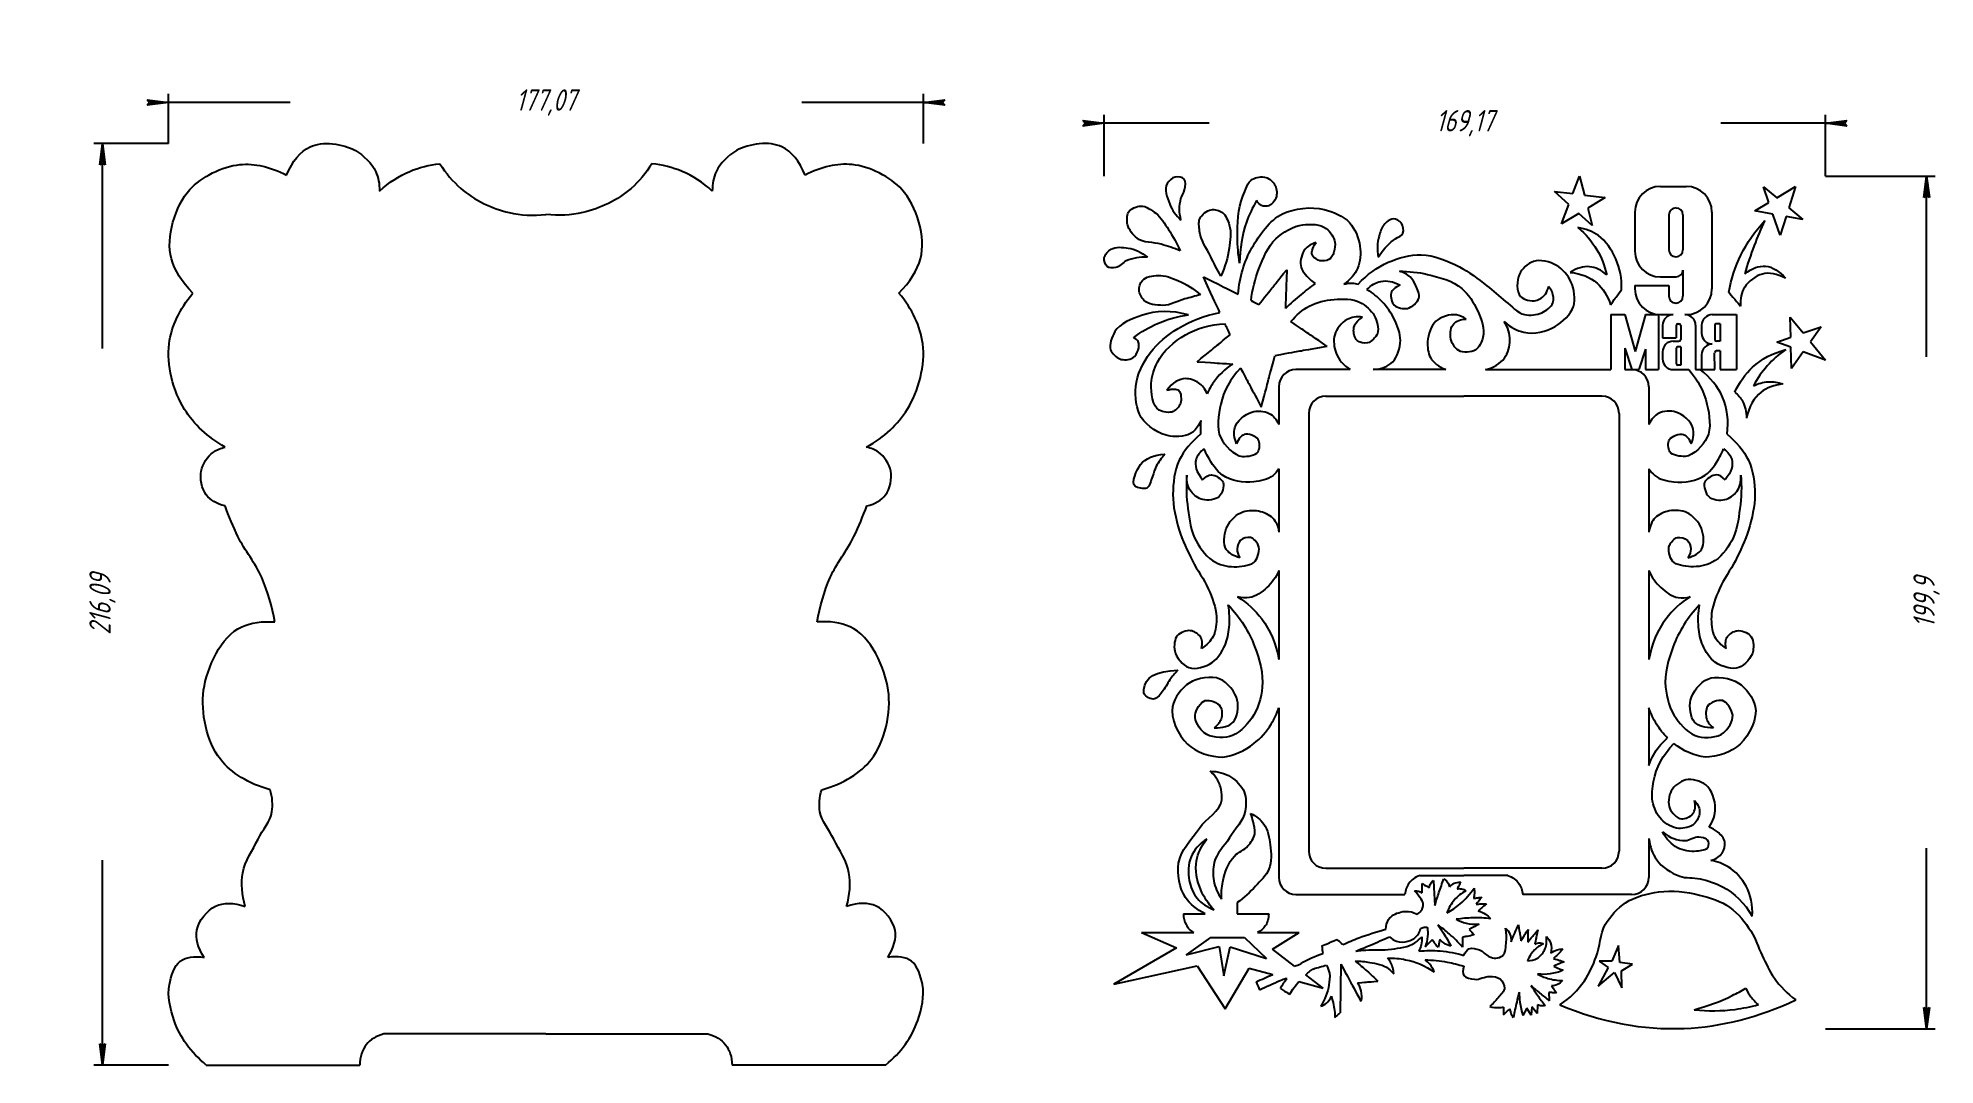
# Model space of a CAD drawing. Header units: millimetres. Extents: x -167 to 278, y -74 to 167.
import ezdxf

# ---------------------------------------------------------------- set-up
doc = ezdxf.new("R2010")
doc.units = ezdxf.units.MM
doc.linetypes.add('K5LT32768', pattern=[0])
doc.linetypes.add('K5LT_THIN', pattern=[0])
doc.styles.add('KDIMTEXTSTYLE', font='GOST_AU.SHX', dxfattribs={"width": 0.96, "oblique": 15, "height": 5})
doc.dimstyles.new('KDIMSTYLE (1.00)', dxfattribs={"dimtxt": 5, "dimasz": 1, "dimexe": 2, "dimexo": 0, "dimgap": 1, "dimtad": 1, "dimtxsty": 'KDIMTEXTSTYLE', "dimsah": 1, "dimcen": 0, "dimdle": 1, "dimadec": 0, "dimazin": 0, "dimtfac": 0.667, "dimtmove": 0, "dimatfit": 3, "dimfxl": 1, "dimtvp": 1, "dimtolj": 1, "dimtzin": 0, "dimarcsym": 0})

msp = doc.modelspace()

# ---------------------------------------------------------------- blocks, each defined once
blk = doc.blocks.new('KDIMARROW_01')
blk.add_hatch(color=0).paths.add_polyline_path([(0, 0), (-5, 0.66), (-4.5, 0), (-5, -0.66)])
at = {"color": 0, "linetype": 'K5LT_THIN'}
for p, q in [((-4.5, 0), (-5, 0.66)), ((-5, 0.66), (0, 0)), ((0, 0), (-5, -0.66)), ((-5, -0.66), (-4.5, 0)), ((0, 0), (-1, 0))]:
    blk.add_line(p, q, dxfattribs=at)

# ---------------------------------------------------------------- dimensions: what is measured, and where the dimension line sits
at = {"color": 7}
for base, p1, p2, location in [((-136.528, 151.459), (40.539, 141.833), (-136.528, 141.833), (-47.994, 151.459)), ((82.961, 146.602), (252.127, 134.181), (82.961, 134.181), (167.544, 146.602))]:
    msp.add_linear_dim(base=base, p1=p1, p2=p2, location=location, dimstyle='KDIMSTYLE (1.00)', override={"dimexo": 0, "dimpost": '\\H5.0;\\W0.965;\\Q15;<>', "dimblk1": 'KDIMARROW_01', "dimblk2": 'KDIMARROW_01', "dimse1": 0, "dimse2": 0, "dimclrt": 7, "dimtolj": 1}, dxfattribs=at).render()
for base, p1, p2, location in [((-151.9954, 141.8327), (-136.5277, -74.2524), (-136.5277, 141.8327), (-151.9954, 33.7902)), ((275.8131, 134.1811), (252.127, -65.7238), (252.127, 134.1811), (275.8131, 34.2287))]:
    msp.add_linear_dim(base=base, p1=p1, p2=p2, angle=90, location=location, dimstyle='KDIMSTYLE (1.00)', override={"dimexo": 0, "dimpost": '\\H5.0;\\W0.965;\\Q15;<>', "dimblk1": 'KDIMARROW_01', "dimblk2": 'KDIMARROW_01', "dimse1": 0, "dimse2": 0, "dimclrt": 7, "dimtolj": 1}, dxfattribs=at).render()

# ---------------------------------------------------------------- linework, layer by layer
at = {"color": 30, "linetype": 'K5LT32768', "true_color": 0xff8000}
for p, q in [((192.859, 130.092), (194.416, 134.212)), ((194.416, 134.212), (195.568, 129.768)), ((188.535, 130.609), (192.859, 130.092)), ((191.907, 127.571), (188.535, 130.609)), ((195.568, 129.768), (200.451, 129.184)), ((200.451, 129.184), (196.359, 126.717)), ((213.406, 131.773), (219.473, 131.773)), ((237.57, 131.679), (240.666, 129.123)), ((238.829, 128.026), (237.57, 131.679)), ((240.666, 129.123), (245.103, 131.773)), ((245.103, 131.773), (243.518, 126.769)), ((190.175, 122.987), (191.907, 127.571)), ((194.26, 125.451), (190.175, 122.987)), ((197.428, 122.596), (194.26, 125.451)), ((196.359, 126.717), (197.428, 122.596)), ((207.406, 125.773), (207.406, 116.574)), ((215.396, 125.123), (215.396, 116.894)), ((218.676, 125.123), (218.676, 116.894)), ((225.473, 125.773), (225.473, 107.735)), ((235.531, 126.058), (238.829, 128.026)), ((239.768, 125.301), (235.531, 126.058)), ((241.479, 120.333), (239.768, 125.301)), ((242.877, 124.745), (241.479, 120.333)), ((246.824, 124.04), (242.877, 124.745)), ((243.518, 126.769), (246.824, 124.04)), ((216.996, 115.294), (217.076, 115.294)), ((218.676, 112.174), (218.676, 106.021)), ((207.406, 108.537), (215.396, 108.537)), ((207.406, 108.537), (207.406, 107.735)), ((213.406, 110.574), (217.076, 110.574)), ((215.396, 108.537), (215.396, 106.02)), ((217.087, 104.421), (217.007, 104.42)), ((201.738, 101.735), (201.738, 88.82)), ((201.738, 101.735), (205.065, 101.735)), ((205.065, 101.735), (207.495, 93.069)), ((209.922, 101.735), (207.495, 93.069)), ((209.922, 101.735), (212.955, 101.735)), ((212.955, 101.735), (212.955, 88.82)), ((213.406, 101.735), (216.416, 101.735)), ((213.916, 99.235), (213.916, 96.24)), ((217.121, 99.193), (217.121, 96.24)), ((217.521, 99.593), (217.754, 99.593)), ((218.154, 99.193), (218.154, 95.896)), ((219.144, 101.735), (219.473, 101.735)), ((221.644, 99.235), (221.644, 88.82)), ((223.065, 99.234), (223.065, 97.347)), ((225.565, 101.735), (231.261, 101.735)), ((226.126, 99.192), (226.127, 95.896)), ((227.448, 99.593), (226.526, 99.593)), ((227.442, 99.593), (227.444, 95.496)), ((231.261, 101.735), (231.265, 88.82)), ((243.864, 101.112), (246.895, 97.431)), ((243.96, 96.418), (243.864, 101.112)), ((246.895, 97.431), (251.087, 98.879)), ((251.087, 98.879), (248.585, 95.378)), ((205.065, 93.844), (205.065, 88.82)), ((205.065, 93.844), (206.696, 88.82)), ((209.928, 93.647), (208.332, 88.82)), ((209.928, 93.647), (209.928, 88.82)), ((213.916, 96.24), (217.121, 96.24)), ((216.416, 95.496), (217.754, 95.496)), ((217.121, 93.801), (217.121, 90.237)), ((218.154, 94.2), (217.522, 94.201)), ((218.154, 94.2), (218.154, 89.837)), ((227.448, 95.496), (226.527, 95.496)), ((240.689, 95.288), (243.96, 96.418)), ((244.009, 94.066), (240.689, 95.288)), ((244.111, 89.115), (244.009, 94.066)), ((248.585, 95.378), (252.127, 91.076)), ((213.916, 92.996), (213.916, 91.32)), ((218.154, 89.837), (217.521, 89.837)), ((223.066, 92.347), (223.066, 88.82)), ((226.13, 88.82), (226.122, 92.798)), ((227.448, 93.2), (226.53, 93.2)), ((227.446, 93.2), (227.448, 88.82)), ((246.89, 93.005), (244.111, 89.115)), ((252.127, 91.076), (246.89, 93.005)), ((123.908, 84.82), (123.908, 75.978)), ((140.66, 88.82), (127.908, 88.82)), ((163.092, 88.82), (145.993, 88.82)), ((172.35, 88.82), (201.738, 88.82)), ((205.065, 88.82), (206.696, 88.82)), ((206.716, 88.82), (208.332, 88.82)), ((209.928, 88.82), (212.955, 88.82)), ((210.696, 84.82), (210.696, 75.978)), ((216.416, 88.82), (220.025, 88.82)), ((221.644, 88.82), (222.717, 88.82)), ((223.066, 88.82), (226.13, 88.82)), ((227.448, 88.82), (231.265, 88.82)), ((134.915, 82.573), (167.302, 82.573)), ((199.688, 82.573), (167.302, 82.573)), ((130.915, 78.573), (130.915, -24.111)), ((203.688, 78.573), (203.688, -24.111)), ((123.908, 65.583), (123.908, 50.729)), ((210.696, 65.583), (210.696, 50.729)), ((123.908, 41.703), (123.908, 20.847)), ((210.696, 41.703), (210.696, 20.847)), ((123.908, 9.552), (123.908, -30.259)), ((210.696, 9.552), (210.696, -4.021)), ((210.696, -21.105), (210.696, -30.259)), ((134.915, -28.111), (167.302, -28.111)), ((156.981, -29.803), (167.302, -29.803)), ((199.688, -28.111), (167.302, -28.111)), ((177.623, -29.803), (167.302, -29.803)), ((127.908, -34.259), (153.472, -34.259)), ((206.696, -34.259), (181.132, -34.259)), ((101.529, -38.813), (106.65, -38.813)), ((114.162, -36.172), (114.162, -38.813)), ((114.162, -38.813), (121.529, -38.813)), ((91.662, -43.207), (103.942, -43.207)), ((91.662, -43.207), (99.927, -46.77)), ((107.876, -44.37), (102.18, -48.439)), ((107.876, -44.37), (115.876, -44.37)), ((115.876, -44.37), (121.033, -49.256)), ((118.928, -43.207), (128.662, -43.207)), ((122.395, -47.106), (128.662, -43.207)), ((99.927, -46.77), (85.197, -55.257)), ((102.18, -48.439), (109.926, -46.439)), ((109.926, -46.439), (111.018, -53.354)), ((111.018, -53.354), (112.464, -46.505)), ((112.464, -46.505), (121.033, -49.256)), ((127.588, -51.069), (122.395, -47.106)), ((203.55, -46.204), (202.011, -49.895)), ((203.854, -50.192), (203.55, -46.204)), ((85.197, -55.257), (104.744, -51.024)), ((104.744, -51.024), (111.347, -61.044)), ((111.347, -61.044), (116.928, -51.565)), ((116.928, -51.565), (122.457, -53.04)), ((134.319, -56.205), (130.2, -53.062)), ((201.127, -51.366), (198.799, -55.791)), ((198.799, -55.791), (202.601, -52.543)), ((202.011, -49.895), (199.011, -49.89)), ((199.011, -49.89), (201.127, -51.366)), ((202.601, -52.543), (204.359, -56.136)), ((206.823, -50.62), (203.854, -50.192)), ((204.236, -52.138), (206.823, -50.62)), ((204.359, -56.136), (204.236, -52.138)), ((125.596, -53.878), (125.792, -53.93)), ((128.591, -54.677), (134.319, -56.205)), ((182.085, -60.875), (181.149, -62.642)), ((183.111, -62.592), (182.085, -60.875)), ((183.226, -60.595), (183.111, -62.592)), ((184.513, -62.126), (183.226, -60.595)), ((184.568, -60.127), (184.513, -62.126)), ((-47.994, -66.929), (-85.994, -66.929)), ((-47.994, -66.929), (-9.994, -66.929)), ((-127.644, -74.252), (-91.662, -74.252)), ((31.655, -74.252), (-4.327, -74.252))]:
    msp.add_line(p, q, dxfattribs=at)
for centre, radius, start, end in [((213.406, 125.773), 6, 90, 180), ((219.473, 125.773), 6, 0, 90), ((216.999, 125.122), 1.603, 87.26718, 179.95394), ((217.076, 125.123), 1.6, 0, 90), ((213.406, 116.574), 6, 180, 270), ((216.996, 116.894), 1.6, 180, 270), ((217.076, 116.894), 1.6, 270, 0), ((217.076, 112.174), 1.6, 270, 0), ((213.406, 107.735), 6, 180, 270), ((219.473, 107.735), 6, 270, 0), ((216.996, 106.02), 1.6, 180, 270.39516), ((217.076, 106.021), 1.6, 270.39516, 0), ((216.416, 99.235), 2.5, 90, 180), ((217.521, 99.193), 0.4, 90, 180), ((217.754, 99.193), 0.4, 0, 90), ((219.144, 99.235), 2.5, 0, 90), ((225.565, 99.235), 2.5, 90, 180.01816), ((226.526, 99.193), 0.4, 90, 180.02303), ((216.416, 92.996), 2.5, 90, 180), ((217.521, 93.801), 0.4, 89.89851, 180), ((217.754, 95.896), 0.4, 270, 0), ((225.565, 97.347), 2.5, 180.01816, 270), ((225.566, 92.347), 2.5, 90, 180), ((226.527, 95.896), 0.4, 180.02303, 270), ((216.416, 91.32), 2.5, 180, 269.99945), ((217.521, 90.237), 0.4, 180, 270), ((226.53, 92.8), 0.4, 90, 180), ((127.908, 84.82), 4, 90, 180), ((206.696, 84.82), 4, 0, 89.71979), ((134.915, 78.573), 4, 90, 180), ((199.688, 78.573), 4, 0, 90), ((134.915, -24.111), 4, 180, 270), ((199.688, -24.111), 4, 270, 0), ((127.908, -30.259), 4, 180, 270), ((206.696, -30.259), 4, 270, 0)]:
    msp.add_arc(centre, radius, start, end, dxfattribs=at)
for points, knots in [([(-108.817, 134.422), (-107.447, 137.734), (-105.616, 139.949), (-103.323, 141.067), (-100.486, 142.452), (-95.581, 141.853), (-92.69, 140.181), (-90.822, 139.102), (-88.809, 137.234), (-87.905, 135.219), (-87.301, 133.874), (-87.006, 132.367), (-87.019, 130.7)], [0, 0, 0, 0, 1, 1, 1, 2, 2, 2, 3, 3, 3, 4, 4, 4, 4]), ([(12.829, 134.422), (11.459, 137.734), (9.628, 139.949), (7.335, 141.067), (4.497, 142.452), (-0.407, 141.853), (-3.298, 140.181), (-5.166, 139.102), (-7.179, 137.234), (-8.083, 135.219), (-8.687, 133.874), (-8.982, 132.367), (-8.969, 130.7)], [0, 0, 0, 0, 1, 1, 1, 2, 2, 2, 3, 3, 3, 4, 4, 4, 4]), ([(-130.792, 106.776), (-133.381, 109.328), (-135.065, 112.016), (-135.842, 114.839), (-137.215, 119.821), (-134.948, 127.281), (-131.501, 131.055), (-128.815, 133.994), (-123.893, 136.517), (-119.804, 136.903), (-116.283, 137.236), (-112.62, 136.409), (-108.817, 134.422)], [0, 0, 0, 0, 1, 1, 1, 2, 2, 2, 3, 3, 3, 4, 4, 4, 4]), ([(-87.019, 130.7), (-84.855, 132.693), (-82.493, 134.229), (-79.931, 135.308), (-77.716, 136.24), (-75.353, 136.831), (-72.842, 137.08)], [0, 0, 0, 0, 1, 1, 1, 2, 2, 2, 2]), ([(-72.842, 137.08), (-71.45, 134.864), (-69.826, 132.944), (-67.968, 131.321), (-64.846, 128.592), (-60.669, 126.545), (-56.627, 125.65), (-53.871, 125.039), (-50.993, 124.892), (-47.994, 125.207)], [0, 0, 0, 0, 1, 1, 1, 2, 2, 2, 3, 3, 3, 3]), ([(-23.146, 137.08), (-24.538, 134.864), (-26.162, 132.944), (-28.02, 131.321), (-31.142, 128.592), (-35.319, 126.545), (-39.362, 125.65), (-42.117, 125.039), (-44.995, 124.892), (-47.994, 125.207)], [0, 0, 0, 0, 1, 1, 1, 2, 2, 2, 3, 3, 3, 3]), ([(-8.969, 130.7), (-11.133, 132.693), (-13.496, 134.229), (-16.058, 135.308), (-18.272, 136.24), (-20.635, 136.831), (-23.146, 137.08)], [0, 0, 0, 0, 1, 1, 1, 2, 2, 2, 2]), ([(34.803, 106.776), (37.393, 109.328), (39.076, 112.016), (39.854, 114.839), (41.226, 119.821), (38.959, 127.281), (35.512, 131.055), (32.827, 133.994), (27.904, 136.517), (23.816, 136.903), (20.294, 137.236), (16.632, 136.409), (12.829, 134.422)], [0, 0, 0, 0, 1, 1, 1, 2, 2, 2, 3, 3, 3, 4, 4, 4, 4]), ([(100.951, 123.893), (99.73, 125.016), (98.847, 126.269), (98.302, 127.653), (97.73, 129.105), (96.94, 131.235), (97.703, 132.439), (98.093, 133.054), (98.9, 133.84), (99.626, 133.978), (100.247, 134.095), (101.288, 133.912), (101.678, 133.508), (102.144, 133.023), (101.958, 131.793), (101.806, 130.986), (101.672, 130.276), (101.149, 129.636), (100.951, 128.935), (100.502, 127.344), (100.502, 125.663), (100.951, 123.893)], [0, 0, 0, 0, 1, 1, 1, 2, 2, 2, 3, 3, 3, 4, 4, 4, 5, 5, 5, 6, 6, 6, 7, 7, 7, 7]), ([(114.711, 113.808), (114.375, 115.806), (114.204, 117.8), (114.198, 119.791), (114.188, 123.034), (114.243, 126.53), (115.48, 129.491), (116.058, 130.875), (116.542, 132.802), (117.745, 133.465), (118.572, 133.921), (119.955, 134.181), (120.864, 133.892), (121.721, 133.62), (122.7, 132.751), (123.086, 131.927), (123.459, 131.13), (123.542, 129.885), (123.214, 129.064), (122.937, 128.37), (122.286, 127.509), (121.59, 127.269), (121.087, 127.095), (120.331, 127.089), (119.838, 127.312), (119.371, 127.523), (118.987, 127.922), (118.685, 128.508)], [0, 0, 0, 0, 1, 1, 1, 2, 2, 2, 3, 3, 3, 4, 4, 4, 5, 5, 5, 6, 6, 6, 7, 7, 7, 8, 8, 8, 9, 9, 9, 9]), ([(100.737, 116.714), (99.968, 118.474), (99.056, 120.141), (98.003, 121.714), (97.119, 123.033), (96.284, 124.526), (95.054, 125.474), (94.051, 126.247), (92.715, 127.241), (91.55, 127.183), (90.579, 127.135), (89.144, 126.529), (88.644, 125.73), (88.196, 125.014), (88.235, 123.72), (88.431, 122.825), (88.693, 121.626), (89.704, 120.386), (90.653, 119.62), (92.078, 118.469), (94.467, 118.768), (96.336, 118.21), (97.819, 117.767), (99.287, 117.268), (100.737, 116.714)], [0, 0, 0, 0, 1, 1, 1, 2, 2, 2, 3, 3, 3, 4, 4, 4, 5, 5, 5, 6, 6, 6, 7, 7, 7, 8, 8, 8, 8]), ([(110.309, 110.774), (111.294, 112.888), (111.935, 115.053), (112.232, 117.27), (112.474, 119.073), (112.837, 121.094), (112.275, 122.782), (111.939, 123.79), (111.478, 125.062), (110.651, 125.645), (109.974, 126.122), (108.841, 126.446), (108.045, 126.329), (107.029, 126.179), (105.77, 125.141), (105.352, 124.192), (105.005, 123.402), (105.205, 122.26), (105.31, 121.329), (105.551, 119.196), (106.961, 117.271), (107.916, 115.304), (108.662, 113.769), (109.459, 112.259), (110.309, 110.774)], [0, 0, 0, 0, 1, 1, 1, 2, 2, 2, 3, 3, 3, 4, 4, 4, 5, 5, 5, 6, 6, 6, 7, 7, 7, 8, 8, 8, 8]), ([(114.354, 106.53), (114.692, 110.571), (115.776, 114.192), (117.606, 117.393), (119.334, 120.417), (121.787, 123.88), (124.785, 125.341), (127.526, 126.677), (131.486, 127.119), (134.527, 126.367), (136.607, 125.852), (139.058, 124.848), (140.476, 123.29), (141.759, 121.88), (142.675, 119.685), (142.937, 117.752), (143.162, 116.09), (143.047, 114.088), (142.373, 112.573), (141.734, 111.135), (140.657, 109.887), (139.143, 108.829)], [0, 0, 0, 0, 1, 1, 1, 2, 2, 2, 3, 3, 3, 4, 4, 4, 5, 5, 5, 6, 6, 6, 7, 7, 7, 7]), ([(118.685, 128.508), (117.729, 126.866), (116.946, 125.171), (116.334, 123.423), (115.271, 120.38), (114.73, 117.175), (114.711, 113.808)], [0, 0, 0, 0, 1, 1, 1, 2, 2, 2, 2]), ([(117.389, 105.012), (117.698, 107.621), (118.317, 110.107), (119.247, 112.47), (120.221, 114.948), (121.312, 117.739), (123.195, 119.495), (124.856, 121.045), (127.266, 122.501), (129.502, 122.777), (131.265, 122.995), (133.708, 122.97), (135.04, 121.905), (135.943, 121.184), (136.88, 119.809), (137.04, 118.675), (137.221, 117.397), (136.756, 115.186), (135.656, 114.624), (135.111, 114.346), (134.201, 114.213), (133.553, 114.368), (132.962, 114.509), (132.206, 114.945), (131.912, 115.393), (131.41, 116.159), (131.65, 117.236), (132.63, 118.624)], [0, 0, 0, 0, 1, 1, 1, 2, 2, 2, 3, 3, 3, 4, 4, 4, 5, 5, 5, 6, 6, 6, 7, 7, 7, 8, 8, 8, 9, 9, 9, 9]), ([(147.169, 115.219), (146.898, 116.938), (146.981, 118.577), (147.418, 120.133), (147.67, 121.026), (147.935, 122.051), (148.522, 122.733), (149.069, 123.367), (149.97, 124.157), (150.73, 124.157), (151.366, 124.157), (152.304, 123.683), (152.689, 123.16), (153.098, 122.604), (153.239, 121.474), (153.009, 120.845), (152.736, 120.098), (151.47, 119.801), (150.766, 119.207), (149.404, 118.058), (148.205, 116.729), (147.169, 115.219)], [0, 0, 0, 0, 1, 1, 1, 2, 2, 2, 3, 3, 3, 4, 4, 4, 5, 5, 5, 6, 6, 6, 7, 7, 7, 7]), ([(204.295, 107.541), (204.379, 110.198), (203.928, 112.619), (202.941, 114.805), (202.032, 116.822), (200.638, 118.998), (198.846, 120.254), (197.489, 121.205), (195.886, 121.834), (194.039, 122.141)], [0, 0, 0, 0, 1, 1, 1, 2, 2, 2, 3, 3, 3, 3]), ([(194.039, 122.141), (195.86, 120.611), (197.343, 118.878), (198.49, 116.942), (199.549, 115.156), (200.32, 113.197), (200.805, 111.066)], [0, 0, 0, 0, 1, 1, 1, 2, 2, 2, 2]), ([(229.442, 106.962), (230.005, 110.04), (230.945, 112.931), (232.263, 115.636), (233.687, 118.561), (235.553, 121.267), (237.86, 123.755)], [0, 0, 0, 0, 1, 1, 1, 2, 2, 2, 2]), ([(237.86, 123.755), (236.963, 121.831), (236.137, 119.879), (235.382, 117.901), (234.557, 115.74), (233.816, 113.546), (233.16, 111.32)], [0, 0, 0, 0, 1, 1, 1, 2, 2, 2, 2]), ([(93.131, 115.176), (91.694, 116.347), (90.169, 117.059), (88.559, 117.312), (87.288, 117.512), (85.612, 117.716), (84.585, 117.056), (83.919, 116.628), (83.067, 115.8), (82.961, 115.048), (82.873, 114.421), (83.136, 113.371), (83.602, 112.996), (84.058, 112.629), (85.042, 112.666), (85.696, 112.783), (86.591, 112.943), (87.271, 113.935), (88.132, 114.321), (89.647, 115), (91.313, 115.285), (93.131, 115.176)], [0, 0, 0, 0, 1, 1, 1, 2, 2, 2, 3, 3, 3, 4, 4, 4, 5, 5, 5, 6, 6, 6, 7, 7, 7, 7]), ([(132.63, 118.624), (131.518, 118.285), (130.664, 117.755), (130.066, 117.034), (129.288, 116.094), (128.845, 114.416), (129.041, 113.239), (129.234, 112.077), (130.281, 110.91), (131.194, 110.009), (131.571, 109.637), (131.982, 109.295), (132.425, 108.983)], [0, 0, 0, 0, 1, 1, 1, 2, 2, 2, 3, 3, 3, 4, 4, 4, 4]), ([(142.491, 108.867), (144.6, 111.136), (146.963, 112.845), (149.578, 113.994), (151.946, 115.035), (154.755, 115.787), (157.305, 115.739), (160.321, 115.682), (163.486, 114.319), (166.243, 112.926), (168.533, 111.769), (170.602, 110.095), (172.653, 108.51), (174.171, 107.337), (175.539, 105.966), (177.068, 104.807), (178.502, 103.72), (179.861, 102.08), (181.519, 101.745), (182.783, 101.489), (184.438, 101.607), (185.615, 102.172), (186.602, 102.646), (187.86, 103.499), (188.179, 104.487), (188.416, 105.221), (188.32, 106.284), (188, 107.05), (187.809, 107.51), (187.524, 107.937), (187.146, 108.332)], [0, 0, 0, 0, 1, 1, 1, 2, 2, 2, 3, 3, 3, 4, 4, 4, 5, 5, 5, 6, 6, 6, 7, 7, 7, 8, 8, 8, 9, 9, 9, 10, 10, 10, 10]), ([(152.326, 108.646), (151.176, 108.148), (150.484, 107.515), (150.249, 106.747), (150.005, 105.952), (150.409, 104.526), (150.991, 103.928), (151.623, 103.276), (153.162, 102.985), (154.077, 103.186), (155.113, 103.413), (156.497, 104.588), (156.747, 105.589), (156.954, 106.414), (156.463, 107.582), (156.065, 108.468), (155.73, 109.212), (155.284, 109.995), (154.7, 110.545), (154.029, 111.177), (153.188, 111.622), (152.178, 111.88)], [0, 0, 0, 0, 1, 1, 1, 2, 2, 2, 3, 3, 3, 4, 4, 4, 5, 5, 5, 6, 6, 6, 7, 7, 7, 7]), ([(152.178, 111.88), (154.433, 111.895), (156.623, 111.654), (158.748, 111.156), (161.556, 110.499), (164.725, 109.689), (166.831, 107.845), (168.346, 106.518), (169.639, 104.594), (170.463, 102.717), (171.312, 100.783), (172.346, 98.327), (171.781, 96.378), (171.485, 95.36), (170.897, 94.008), (170.071, 93.458), (169.098, 92.81), (167.083, 92.718), (166.083, 93.28), (165.163, 93.798), (164.312, 95.291), (164.16, 96.414), (164.026, 97.409), (164.268, 98.87), (164.908, 99.583), (165.522, 100.267), (166.495, 100.635), (167.828, 100.687)], [0, 0, 0, 0, 1, 1, 1, 2, 2, 2, 3, 3, 3, 4, 4, 4, 5, 5, 5, 6, 6, 6, 7, 7, 7, 8, 8, 8, 9, 9, 9, 9]), ([(176.766, 100.082), (178.234, 98.762), (179.778, 97.924), (181.397, 97.568), (183.69, 97.063), (186.702, 97.745), (188.73, 98.952), (190.447, 99.974), (192.412, 101.782), (192.986, 103.619), (193.516, 105.311), (193.192, 107.734), (192.422, 109.413), (191.745, 110.89), (190.433, 112.457), (189.038, 113.259), (187.536, 114.122), (185.165, 114.729), (183.602, 114.182), (182.347, 113.742), (180.878, 112.421), (180.32, 111.208), (179.665, 109.781), (179.57, 107.002), (180.576, 106.006), (181.306, 105.284), (183.11, 104.721), (184.218, 105.003), (185.006, 105.204), (185.92, 105.843), (186.423, 106.541), (186.784, 107.043), (187.025, 107.64), (187.146, 108.332)], [0, 0, 0, 0, 1, 1, 1, 2, 2, 2, 3, 3, 3, 4, 4, 4, 5, 5, 5, 6, 6, 6, 7, 7, 7, 8, 8, 8, 9, 9, 9, 10, 10, 10, 11, 11, 11, 11]), ([(200.805, 111.066), (199.503, 112.202), (198.162, 112.831), (196.781, 112.954), (195.318, 113.083), (193.81, 112.644), (192.259, 111.636)], [0, 0, 0, 0, 1, 1, 1, 2, 2, 2, 2]), ([(192.259, 111.636), (194.824, 111.36), (196.913, 110.517), (198.526, 109.108), (199.957, 107.857), (201.014, 106.159), (201.695, 104.016)], [0, 0, 0, 0, 1, 1, 1, 2, 2, 2, 2]), ([(242.732, 110.252), (240.751, 111.315), (238.942, 111.643), (237.305, 111.235), (235.773, 110.853), (233.996, 109.534), (233.16, 108.158), (232.424, 106.948), (232.111, 105.467), (232.22, 103.714)], [0, 0, 0, 0, 1, 1, 1, 2, 2, 2, 3, 3, 3, 3]), ([(233.16, 111.32), (234.872, 112.631), (236.51, 113.215), (238.074, 113.072), (239.707, 112.924), (241.259, 111.984), (242.732, 110.252)], [0, 0, 0, 0, 1, 1, 1, 2, 2, 2, 2]), ([(105.523, 106.373), (103.94, 107.792), (102.217, 108.889), (100.353, 109.663), (98.862, 110.283), (97.179, 110.99), (95.61, 110.903), (94.363, 110.833), (92.621, 110.654), (91.892, 109.749), (91.436, 109.183), (91.084, 108.191), (91.123, 107.441), (91.165, 106.635), (91.726, 105.673), (92.277, 105.091), (93.245, 104.069), (95.243, 103.913), (96.721, 103.895), (98.449, 103.873), (100.163, 104.909), (101.891, 105.39), (103.1, 105.726), (104.31, 106.054), (105.523, 106.373)], [0, 0, 0, 0, 1, 1, 1, 2, 2, 2, 3, 3, 3, 4, 4, 4, 5, 5, 5, 6, 6, 6, 7, 7, 7, 8, 8, 8, 8]), ([(132.425, 108.983), (131.288, 108.175), (130.183, 107.329), (129.109, 106.445), (127.841, 105.4), (126.616, 104.302), (125.436, 103.15)], [0, 0, 0, 0, 1, 1, 1, 2, 2, 2, 2]), ([(139.143, 108.829), (139.785, 109.044), (140.427, 109.139), (141.067, 109.116), (141.542, 109.098), (142.017, 109.015), (142.491, 108.867)], [0, 0, 0, 0, 1, 1, 1, 2, 2, 2, 2]), ([(144.557, 107.595), (145.575, 108.626), (146.661, 109.263), (147.815, 109.506), (149.218, 109.802), (150.722, 109.515), (152.326, 108.646)], [0, 0, 0, 0, 1, 1, 1, 2, 2, 2, 2]), ([(145.993, 88.82), (148.004, 88.961), (149.543, 89.562), (150.608, 90.622), (151.755, 91.764), (152.353, 93.955), (152.403, 95.648), (152.451, 97.306), (151.711, 99.124), (150.967, 100.673), (150.254, 102.156), (149.235, 103.579), (148.095, 104.775), (147.065, 105.855), (145.886, 106.796), (144.557, 107.595)], [0, 0, 0, 0, 1, 1, 1, 2, 2, 2, 3, 3, 3, 4, 4, 4, 5, 5, 5, 5]), ([(-123.217, 70.638), (-127.375, 73.015), (-130.55, 75.964), (-132.741, 79.485), (-135.412, 83.775), (-137.054, 89.961), (-136.374, 94.902), (-135.811, 98.996), (-133.95, 102.954), (-130.792, 106.776)], [0, 0, 0, 0, 1, 1, 1, 2, 2, 2, 3, 3, 3, 3]), ([(27.229, 70.638), (31.387, 73.015), (34.561, 75.964), (36.753, 79.485), (39.423, 83.775), (41.066, 89.961), (40.386, 94.902), (39.822, 98.996), (37.962, 102.954), (34.803, 106.776)], [0, 0, 0, 0, 1, 1, 1, 2, 2, 2, 3, 3, 3, 3]), ([(102.734, 101.662), (98.742, 102.741), (95.071, 102.7), (91.719, 101.539), (89.485, 100.765), (86.569, 99.695), (85.443, 97.724), (84.775, 96.555), (83.989, 94.665), (84.458, 93.478), (84.787, 92.649), (85.747, 91.641), (86.612, 91.325), (87.472, 91.01), (88.867, 91.062), (89.627, 91.571), (90.194, 91.949), (90.719, 92.729), (90.919, 93.417), (91.095, 94.018), (91.21, 94.866), (90.919, 95.386), (90.706, 95.767), (90.337, 96.074), (89.812, 96.309)], [0, 0, 0, 0, 1, 1, 1, 2, 2, 2, 3, 3, 3, 4, 4, 4, 5, 5, 5, 6, 6, 6, 7, 7, 7, 8, 8, 8, 8]), ([(126.75, 100.088), (127.996, 101.641), (129.423, 102.848), (131.032, 103.71), (132.76, 104.636), (134.878, 105.142), (136.844, 105.291), (138.851, 105.444), (141.222, 105.469), (142.954, 104.565), (144.231, 103.899), (145.616, 102.753), (146.287, 101.488), (146.916, 100.303), (147.492, 98.461), (147.014, 97.3), (146.654, 96.426), (145.626, 95.261), (144.706, 95.078), (143.986, 94.936), (142.813, 95.192), (142.27, 95.677), (141.671, 96.212), (141.367, 97.505), (141.459, 98.326), (141.575, 99.366), (142.273, 100.307), (143.552, 101.146)], [0, 0, 0, 0, 1, 1, 1, 2, 2, 2, 3, 3, 3, 4, 4, 4, 5, 5, 5, 6, 6, 6, 7, 7, 7, 8, 8, 8, 9, 9, 9, 9]), ([(89.812, 96.309), (91.596, 97.658), (93.483, 98.765), (95.473, 99.632), (97.758, 100.627), (100.178, 101.304), (102.734, 101.662)], [0, 0, 0, 0, 1, 1, 1, 2, 2, 2, 2]), ([(105.593, 76.89), (105.142, 75.702), (104.515, 74.79), (103.711, 74.154), (102.41, 73.125), (100.079, 73.027), (98.419, 73.231), (95.929, 73.537), (92.974, 75.524), (91.65, 77.6), (90.438, 79.501), (90.146, 82.514), (90.358, 84.861), (90.606, 87.607), (92.093, 90.533), (93.743, 92.799), (95.394, 95.067), (97.864, 96.964), (100.265, 98.46), (103.199, 100.289), (106.469, 101.532), (110.082, 102.195)], [0, 0, 0, 0, 1, 1, 1, 2, 2, 2, 3, 3, 3, 4, 4, 4, 5, 5, 5, 6, 6, 6, 7, 7, 7, 7]), ([(97.628, 83.976), (98.957, 84.385), (99.892, 84.361), (100.433, 83.903), (101.022, 83.405), (101.116, 81.748), (100.803, 80.875), (100.544, 80.156), (99.813, 79.313), (99.138, 78.994), (98.251, 78.574), (96.689, 78.897), (95.855, 79.325), (94.217, 80.166), (93.916, 83.457), (93.967, 85.532), (94.008, 87.201), (94.654, 89.041), (95.412, 90.548), (96.747, 93.201), (99.429, 95.481), (101.984, 96.972), (104.685, 98.549), (107.794, 99.402), (111.309, 99.524)], [0, 0, 0, 0, 1, 1, 1, 2, 2, 2, 3, 3, 3, 4, 4, 4, 5, 5, 5, 6, 6, 6, 7, 7, 7, 8, 8, 8, 8]), ([(143.552, 101.146), (142.132, 101.299), (140.911, 101.107), (139.891, 100.57), (138.625, 99.904), (137.426, 98.348), (137.019, 96.981), (136.636, 95.696), (136.839, 93.95), (137.327, 92.673), (137.902, 91.167), (139.013, 89.883), (140.66, 88.82)], [0, 0, 0, 0, 1, 1, 1, 2, 2, 2, 3, 3, 3, 4, 4, 4, 4]), ([(167.828, 100.687), (167.09, 101.19), (166.342, 101.51), (165.585, 101.649), (164.012, 101.936), (161.874, 101.18), (160.742, 100.153), (159.596, 99.115), (158.886, 97.054), (158.783, 95.417), (158.707, 94.203), (158.887, 92.715), (159.46, 91.678), (160.157, 90.416), (161.367, 89.464), (163.092, 88.82)], [0, 0, 0, 0, 1, 1, 1, 2, 2, 2, 3, 3, 3, 4, 4, 4, 5, 5, 5, 5]), ([(172.35, 88.82), (174.357, 89.317), (175.84, 90.222), (176.802, 91.535), (177.614, 92.645), (178.111, 94.336), (178.119, 95.737), (178.128, 97.185), (177.677, 98.633), (176.766, 100.082)], [0, 0, 0, 0, 1, 1, 1, 2, 2, 2, 3, 3, 3, 3]), ([(230.851, 83.545), (231.915, 85.861), (233.304, 87.808), (235.017, 89.385), (237.117, 91.317), (239.705, 92.694), (242.78, 93.515)], [0, 0, 0, 0, 1, 1, 1, 2, 2, 2, 2]), ([(242.78, 93.515), (241.165, 92.416), (239.729, 91.158), (238.471, 89.741), (237.212, 88.321), (236.131, 86.743), (235.231, 85.005)], [0, 0, 0, 0, 1, 1, 1, 2, 2, 2, 2]), ([(113.128, 90.128), (111.245, 88.971), (109.721, 87.536), (108.556, 85.822), (107.994, 84.996), (107.514, 84.099), (107.12, 83.147)], [0, 0, 0, 0, 1, 1, 1, 2, 2, 2, 2]), ([(114.92, 89.198), (112.523, 86.597), (110.977, 83.776), (110.28, 80.737), (109.71, 78.247), (109.192, 74.96), (110.28, 72.826), (111.201, 71.019), (113.4, 68.613), (115.384, 68.488), (116.508, 68.417), (118.487, 68.676), (119.027, 69.546), (119.44, 70.21), (119.487, 71.771), (119.084, 72.443), (118.597, 73.257), (116.672, 73.923), (115.767, 73.592), (115.043, 73.326), (114.447, 72.603), (113.981, 71.422)], [0, 0, 0, 0, 1, 1, 1, 2, 2, 2, 3, 3, 3, 4, 4, 4, 5, 5, 5, 6, 6, 6, 7, 7, 7, 7]), ([(107.12, 83.147), (106.631, 84.287), (105.953, 85.154), (105.085, 85.749), (104.251, 86.321), (103.026, 86.72), (102.058, 86.709), (100.471, 86.689), (98.994, 85.778), (97.628, 83.976)], [0, 0, 0, 0, 1, 1, 1, 2, 2, 2, 3, 3, 3, 3]), ([(220.025, 88.82), (222.228, 86.324), (223.661, 83.63), (224.324, 80.737), (224.894, 78.247), (225.412, 74.96), (224.324, 72.826), (223.402, 71.019), (221.204, 68.613), (219.22, 68.488), (218.096, 68.417), (216.117, 68.676), (215.577, 69.546), (215.164, 70.21), (215.117, 71.771), (215.519, 72.443), (216.007, 73.257), (217.932, 73.923), (218.837, 73.592), (219.561, 73.326), (220.157, 72.603), (220.623, 71.422)], [0, 0, 0, 0, 1, 1, 1, 2, 2, 2, 3, 3, 3, 4, 4, 4, 5, 5, 5, 6, 6, 6, 7, 7, 7, 7]), ([(229.037, 73.656), (229.443, 76.901), (229.093, 79.806), (227.985, 82.374), (226.924, 84.833), (225.168, 86.982), (222.717, 88.82)], [0, 0, 0, 0, 1, 1, 1, 2, 2, 2, 2]), ([(242.139, 85.468), (240.073, 85.23), (238.363, 84.577), (237.011, 83.509), (235.299, 82.157), (234.159, 80.139), (233.593, 77.455)], [0, 0, 0, 0, 1, 1, 1, 2, 2, 2, 2]), ([(235.231, 85.005), (236.366, 85.574), (237.518, 85.895), (238.685, 85.966), (239.821, 86.036), (240.973, 85.87), (242.139, 85.468)], [0, 0, 0, 0, 1, 1, 1, 2, 2, 2, 2]), ([(230.851, 83.545), (231.596, 82.909), (232.19, 82.197), (232.631, 81.408), (233.277, 80.254), (233.597, 78.937), (233.593, 77.455)], [0, 0, 0, 0, 1, 1, 1, 2, 2, 2, 2]), ([(113.981, 71.422), (113.413, 72.837), (113.28, 74.089), (113.58, 75.178), (114.012, 76.747), (115.974, 78.421), (117.579, 78.87), (118.781, 79.205), (120.535, 79.162), (121.64, 78.562), (122.573, 78.055), (123.329, 77.194), (123.908, 75.978)], [0, 0, 0, 0, 1, 1, 1, 2, 2, 2, 3, 3, 3, 4, 4, 4, 4]), ([(220.623, 71.422), (221.191, 72.837), (221.324, 74.089), (221.024, 75.178), (220.592, 76.747), (218.63, 78.421), (217.025, 78.87), (215.823, 79.205), (214.069, 79.162), (212.963, 78.562), (212.031, 78.055), (211.275, 77.194), (210.696, 75.978)], [0, 0, 0, 0, 1, 1, 1, 2, 2, 2, 3, 3, 3, 4, 4, 4, 4]), ([(105.567, 73.656), (103.432, 71.864), (101.627, 69.862), (100.542, 67.554), (99.422, 65.173), (99.084, 62.209), (99.066, 59.534), (99.047, 56.757), (99.727, 53.879), (100.542, 51.196), (101.293, 48.721), (102.463, 46.346), (103.619, 44.017), (104.743, 41.751), (106.399, 39.728), (107.362, 37.402), (108.222, 35.325), (109.217, 33.091), (109.259, 30.882), (109.288, 29.346), (109.207, 27.544), (108.49, 26.224), (107.902, 25.142), (107.005, 24.216), (105.798, 23.446)], [0, 0, 0, 0, 1, 1, 1, 2, 2, 2, 3, 3, 3, 4, 4, 4, 5, 5, 5, 6, 6, 6, 7, 7, 7, 8, 8, 8, 8]), ([(229.037, 73.656), (231.172, 71.864), (232.977, 69.862), (234.062, 67.554), (235.181, 65.173), (235.52, 62.209), (235.538, 59.534), (235.557, 56.757), (234.876, 53.879), (234.062, 51.196), (233.311, 48.721), (232.141, 46.346), (230.985, 44.017), (229.861, 41.751), (228.205, 39.728), (227.242, 37.402), (226.382, 35.325), (225.386, 33.091), (225.345, 30.882), (225.316, 29.346), (225.396, 27.544), (226.114, 26.224), (226.702, 25.142), (227.599, 24.216), (228.806, 23.446)], [0, 0, 0, 0, 1, 1, 1, 2, 2, 2, 3, 3, 3, 4, 4, 4, 5, 5, 5, 6, 6, 6, 7, 7, 7, 8, 8, 8, 8]), ([(-123.248, 56.879), (-125.245, 57.352), (-126.716, 58.206), (-127.661, 59.442), (-128.722, 60.828), (-129.204, 63.31), (-128.858, 65.04), (-128.539, 66.637), (-127.378, 68.516), (-125.995, 69.484), (-125.208, 70.035), (-124.282, 70.419), (-123.217, 70.638)], [0, 0, 0, 0, 1, 1, 1, 2, 2, 2, 3, 3, 3, 4, 4, 4, 4]), ([(27.26, 56.879), (29.257, 57.352), (30.728, 58.206), (31.673, 59.442), (32.733, 60.828), (33.215, 63.31), (32.87, 65.04), (32.55, 66.637), (31.39, 68.516), (30.007, 69.484), (29.22, 70.035), (28.294, 70.419), (27.229, 70.638)], [0, 0, 0, 0, 1, 1, 1, 2, 2, 2, 3, 3, 3, 4, 4, 4, 4]), ([(97.154, 68.967), (94.553, 68.845), (92.626, 68.015), (91.483, 66.575), (90.511, 65.35), (89.218, 62.282), (90.186, 61.506), (90.706, 61.089), (92.283, 60.716), (92.955, 61.044), (93.675, 61.396), (93.864, 62.833), (94.25, 63.755), (94.583, 64.55), (94.761, 65.42), (95.149, 66.182), (95.662, 67.193), (96.399, 68.091), (97.154, 68.967)], [0, 0, 0, 0, 1, 1, 1, 2, 2, 2, 3, 3, 3, 4, 4, 4, 5, 5, 5, 6, 6, 6, 6]), ([(106.401, 70.275), (105.397, 69.518), (104.759, 68.696), (104.488, 67.809), (104.048, 66.377), (104.565, 64.777), (106.038, 63.01)], [0, 0, 0, 0, 1, 1, 1, 2, 2, 2, 2]), ([(123.908, 65.583), (123.52, 64.98), (123.066, 64.45), (122.553, 64.019), (121.372, 63.027), (119.564, 62.664), (118.041, 62.481), (115.644, 62.194), (112.637, 62.716), (110.708, 64.071), (109.281, 65.073), (108.158, 66.816), (107.272, 68.429), (106.947, 69.023), (106.656, 69.638), (106.401, 70.275)], [0, 0, 0, 0, 1, 1, 1, 2, 2, 2, 3, 3, 3, 4, 4, 4, 5, 5, 5, 5]), ([(210.696, 65.583), (211.084, 64.98), (211.538, 64.45), (212.051, 64.019), (213.231, 63.027), (215.04, 62.664), (216.563, 62.481), (218.96, 62.194), (221.967, 62.716), (223.896, 64.071), (225.323, 65.073), (226.446, 66.816), (227.331, 68.429), (227.657, 69.023), (227.948, 69.638), (228.203, 70.275)], [0, 0, 0, 0, 1, 1, 1, 2, 2, 2, 3, 3, 3, 4, 4, 4, 5, 5, 5, 5]), ([(228.203, 70.275), (229.207, 69.518), (229.845, 68.696), (230.116, 67.809), (230.555, 66.377), (230.038, 64.777), (228.566, 63.01)], [0, 0, 0, 0, 1, 1, 1, 2, 2, 2, 2]), ([(102.334, 64.078), (102.127, 61.426), (102.204, 58.814), (102.565, 56.241), (102.924, 53.681), (103.256, 50.882), (104.488, 48.678), (105.562, 46.756), (107.137, 44.616), (109.06, 43.635), (110.502, 42.9), (112.414, 42.506), (114.059, 42.61), (115.515, 42.702), (117.565, 42.929), (118.375, 43.935), (119.053, 44.776), (119.529, 46.621), (119.09, 47.642), (118.788, 48.345), (117.952, 49.28), (117.222, 49.447), (116.534, 49.605), (115.394, 49.277), (114.871, 48.763), (114.421, 48.32), (114.126, 47.46), (114.102, 46.798), (114.077, 46.107), (114.305, 45.409), (114.786, 44.704)], [0, 0, 0, 0, 1, 1, 1, 2, 2, 2, 3, 3, 3, 4, 4, 4, 5, 5, 5, 6, 6, 6, 7, 7, 7, 8, 8, 8, 9, 9, 9, 10, 10, 10, 10]), ([(106.038, 63.01), (106.73, 63.712), (107.409, 64.085), (108.077, 64.13), (109.024, 64.193), (110.53, 63.157), (110.846, 62.335), (111.174, 61.482), (110.571, 59.733), (109.872, 59.053), (109.083, 58.286), (107.233, 58.057), (106.077, 58.335), (105.072, 58.577), (103.934, 59.393), (103.308, 60.232), (102.568, 61.225), (102.244, 62.507), (102.334, 64.078)], [0, 0, 0, 0, 1, 1, 1, 2, 2, 2, 3, 3, 3, 4, 4, 4, 5, 5, 5, 6, 6, 6, 6]), ([(232.27, 64.078), (232.477, 61.426), (232.4, 58.814), (232.039, 56.241), (231.68, 53.681), (231.348, 50.882), (230.116, 48.678), (229.042, 46.756), (227.467, 44.616), (225.544, 43.635), (224.102, 42.9), (222.19, 42.506), (220.544, 42.61), (219.089, 42.702), (217.039, 42.929), (216.228, 43.935), (215.551, 44.776), (215.075, 46.621), (215.514, 47.642), (215.816, 48.345), (216.652, 49.28), (217.382, 49.447), (218.07, 49.605), (219.21, 49.277), (219.732, 48.763), (220.183, 48.32), (220.478, 47.46), (220.502, 46.798), (220.527, 46.107), (220.299, 45.409), (219.818, 44.704)], [0, 0, 0, 0, 1, 1, 1, 2, 2, 2, 3, 3, 3, 4, 4, 4, 5, 5, 5, 6, 6, 6, 7, 7, 7, 8, 8, 8, 9, 9, 9, 10, 10, 10, 10]), ([(228.566, 63.01), (227.874, 63.712), (227.194, 64.085), (226.527, 64.13), (225.58, 64.193), (224.074, 63.157), (223.758, 62.335), (223.43, 61.482), (224.033, 59.733), (224.732, 59.053), (225.521, 58.286), (227.37, 58.057), (228.527, 58.335), (229.532, 58.577), (230.67, 59.393), (231.296, 60.232), (232.035, 61.225), (232.36, 62.507), (232.27, 64.078)], [0, 0, 0, 0, 1, 1, 1, 2, 2, 2, 3, 3, 3, 4, 4, 4, 5, 5, 5, 6, 6, 6, 6]), ([(-111.587, 29.676), (-112.225, 33.297), (-113.247, 36.753), (-114.653, 40.043), (-116.104, 43.438), (-118.623, 46.359), (-120.235, 49.701), (-121.361, 52.034), (-122.365, 54.426), (-123.248, 56.879)], [0, 0, 0, 0, 1, 1, 1, 2, 2, 2, 3, 3, 3, 3]), ([(15.599, 29.676), (16.236, 33.297), (17.258, 36.753), (18.665, 40.043), (20.116, 43.438), (22.635, 46.359), (24.247, 49.701), (25.372, 52.034), (26.376, 54.426), (27.26, 56.879)], [0, 0, 0, 0, 1, 1, 1, 2, 2, 2, 3, 3, 3, 3]), ([(114.786, 44.704), (113.252, 45.099), (112.184, 45.754), (111.581, 46.669), (110.8, 47.856), (111.043, 50.125), (111.581, 51.541), (112.135, 53.001), (113.538, 54.601), (114.957, 55.259), (116.146, 55.81), (117.822, 55.951), (119.144, 55.686), (120.297, 55.454), (121.64, 54.893), (122.435, 54.062), (123.224, 53.237), (123.715, 52.126), (123.908, 50.729)], [0, 0, 0, 0, 1, 1, 1, 2, 2, 2, 3, 3, 3, 4, 4, 4, 5, 5, 5, 6, 6, 6, 6]), ([(219.818, 44.704), (221.352, 45.099), (222.42, 45.754), (223.023, 46.669), (223.804, 47.856), (223.56, 50.125), (223.023, 51.541), (222.469, 53.001), (221.066, 54.601), (219.647, 55.259), (218.458, 55.81), (216.782, 55.951), (215.459, 55.686), (214.307, 55.454), (212.963, 54.893), (212.169, 54.062), (211.38, 53.237), (210.889, 52.126), (210.696, 50.729)], [0, 0, 0, 0, 1, 1, 1, 2, 2, 2, 3, 3, 3, 4, 4, 4, 5, 5, 5, 6, 6, 6, 6]), ([(123.908, 41.703), (123.214, 40.113), (122.281, 38.783), (121.109, 37.715), (119.978, 36.685), (118.531, 35.57), (117.047, 35.352), (116.159, 35.222), (115.223, 35.296), (114.241, 35.574)], [0, 0, 0, 0, 1, 1, 1, 2, 2, 2, 3, 3, 3, 3]), ([(210.696, 41.703), (211.39, 40.113), (212.323, 38.783), (213.495, 37.715), (214.626, 36.685), (216.073, 35.57), (217.556, 35.352), (218.445, 35.222), (219.38, 35.296), (220.362, 35.574)], [0, 0, 0, 0, 1, 1, 1, 2, 2, 2, 3, 3, 3, 3]), ([(105.798, 23.446), (106.049, 24.628), (105.934, 25.57), (105.454, 26.27), (105.008, 26.922), (103.958, 27.493), (103.165, 27.599), (102.2, 27.729), (100.766, 27.182), (100.138, 26.492), (99.421, 25.704), (99.271, 23.966), (99.473, 22.873), (99.756, 21.348), (101.418, 19.467), (102.796, 18.96), (104.297, 18.408), (106.81, 19.17), (108.26, 20.141), (109.574, 21.021), (110.621, 22.691), (111.288, 24.202), (111.856, 25.491), (112.1, 26.993), (112.248, 28.411), (112.428, 30.136), (112.354, 31.883), (112.026, 33.654)], [0, 0, 0, 0, 1, 1, 1, 2, 2, 2, 3, 3, 3, 4, 4, 4, 5, 5, 5, 6, 6, 6, 7, 7, 7, 8, 8, 8, 9, 9, 9, 9]), ([(112.026, 33.654), (114.831, 30.69), (116.897, 27.435), (118.225, 23.889), (119.339, 20.915), (120.327, 17.466), (120.01, 14.352), (119.759, 11.891), (118.98, 9.089), (117.548, 7.091), (116.283, 5.325), (114.323, 3.283), (112.318, 2.783), (110.552, 2.343), (107.791, 2.528), (106.411, 3.645), (105.335, 4.515), (104.132, 6.447), (104.257, 7.768), (104.37, 8.96), (105.59, 10.937), (106.657, 11.213), (107.612, 11.461), (109.601, 10.754), (110.164, 9.86), (110.617, 9.141), (110.656, 7.734), (110.349, 6.845), (110.086, 6.083), (109.552, 5.406), (108.749, 4.814)], [0, 0, 0, 0, 1, 1, 1, 2, 2, 2, 3, 3, 3, 4, 4, 4, 5, 5, 5, 6, 6, 6, 7, 7, 7, 8, 8, 8, 9, 9, 9, 10, 10, 10, 10]), ([(114.241, 35.574), (116.502, 34.11), (118.385, 32.381), (119.888, 30.385), (121.918, 27.691), (123.257, 24.511), (123.908, 20.847)], [0, 0, 0, 0, 1, 1, 1, 2, 2, 2, 2]), ([(220.362, 35.574), (218.102, 34.11), (216.219, 32.381), (214.716, 30.385), (212.686, 27.691), (211.346, 24.511), (210.696, 20.847)], [0, 0, 0, 0, 1, 1, 1, 2, 2, 2, 2]), ([(222.578, 33.654), (219.773, 30.69), (217.707, 27.435), (216.379, 23.889), (215.264, 20.915), (214.277, 17.466), (214.594, 14.352), (214.845, 11.891), (215.623, 9.089), (217.056, 7.091), (218.321, 5.325), (220.281, 3.283), (222.286, 2.783), (224.052, 2.343), (226.813, 2.528), (228.193, 3.645), (229.269, 4.515), (230.472, 6.447), (230.347, 7.768), (230.234, 8.96), (229.014, 10.937), (227.947, 11.213), (226.992, 11.461), (225.003, 10.754), (224.44, 9.86), (223.987, 9.141), (223.948, 7.734), (224.255, 6.845), (224.518, 6.083), (225.051, 5.406), (225.855, 4.814)], [0, 0, 0, 0, 1, 1, 1, 2, 2, 2, 3, 3, 3, 4, 4, 4, 5, 5, 5, 6, 6, 6, 7, 7, 7, 8, 8, 8, 9, 9, 9, 10, 10, 10, 10]), ([(228.806, 23.446), (228.555, 24.628), (228.669, 25.57), (229.149, 26.27), (229.596, 26.922), (230.646, 27.493), (231.438, 27.599), (232.404, 27.729), (233.837, 27.182), (234.466, 26.492), (235.183, 25.704), (235.333, 23.966), (235.13, 22.873), (234.848, 21.348), (233.186, 19.467), (231.808, 18.96), (230.307, 18.408), (227.794, 19.17), (226.343, 20.141), (225.029, 21.021), (223.983, 22.691), (223.316, 24.202), (222.747, 25.491), (222.504, 26.993), (222.356, 28.411), (222.176, 30.136), (222.25, 31.883), (222.578, 33.654)], [0, 0, 0, 0, 1, 1, 1, 2, 2, 2, 3, 3, 3, 4, 4, 4, 5, 5, 5, 6, 6, 6, 7, 7, 7, 8, 8, 8, 9, 9, 9, 9]), ([(-112.675, -9.696), (-117.835, -8.236), (-121.725, -5.852), (-124.347, -2.542), (-127.532, 1.479), (-129.007, 8.542), (-128.281, 13.62), (-127.523, 18.919), (-124.217, 26.367), (-119.349, 28.506), (-117.148, 29.473), (-114.561, 29.863), (-111.587, 29.676)], [0, 0, 0, 0, 1, 1, 1, 2, 2, 2, 3, 3, 3, 4, 4, 4, 4]), ([(16.687, -9.696), (21.847, -8.236), (25.737, -5.852), (28.359, -2.542), (31.544, 1.479), (33.019, 8.542), (32.293, 13.62), (31.535, 18.919), (28.228, 26.367), (23.361, 28.506), (21.16, 29.473), (18.573, 29.863), (15.599, 29.676)], [0, 0, 0, 0, 1, 1, 1, 2, 2, 2, 3, 3, 3, 4, 4, 4, 4]), ([(100.229, 18.318), (95.064, 18.204), (92.413, 16.696), (92.277, 13.797), (92.263, 13.491), (92.233, 13.108), (92.318, 12.832), (92.558, 12.058), (94, 11.497), (94.727, 11.59), (95.498, 11.688), (96.178, 12.864), (96.784, 13.597), (97.486, 14.447), (97.901, 15.524), (98.571, 16.405), (99.08, 17.075), (99.633, 17.713), (100.229, 18.318)], [0, 0, 0, 0, 1, 1, 1, 2, 2, 2, 3, 3, 3, 4, 4, 4, 5, 5, 5, 6, 6, 6, 6]), ([(108.749, 4.814), (110.784, 4.763), (112.261, 5.215), (113.179, 6.168), (114.211, 7.238), (114.472, 9.733), (114.164, 11.275), (113.783, 13.181), (111.819, 15.506), (110.103, 16.259), (108.165, 17.109), (104.791, 16.502), (102.903, 15.336), (101.149, 14.252), (99.391, 11.795), (98.965, 9.86), (98.364, 7.125), (100.359, 2.983), (102.472, 0.999), (104.42, -0.829), (108, -2.143), (110.718, -2.016), (113.184, -1.902), (115.981, -0.454), (118.04, 1.122), (119.618, 2.329), (121.039, 3.966), (122.102, 5.675), (122.847, 6.873), (123.449, 8.166), (123.908, 9.552)], [0, 0, 0, 0, 1, 1, 1, 2, 2, 2, 3, 3, 3, 4, 4, 4, 5, 5, 5, 6, 6, 6, 7, 7, 7, 8, 8, 8, 9, 9, 9, 10, 10, 10, 10]), ([(225.855, 4.814), (223.82, 4.763), (222.343, 5.215), (221.424, 6.168), (220.393, 7.238), (220.132, 9.733), (220.44, 11.275), (220.821, 13.181), (222.785, 15.506), (224.501, 16.259), (226.439, 17.109), (229.812, 16.502), (231.701, 15.336), (233.455, 14.252), (235.213, 11.795), (235.639, 9.86), (236.24, 7.125), (234.245, 2.983), (232.131, 0.999), (230.184, -0.829), (226.604, -2.143), (223.886, -2.016), (221.42, -1.902), (218.623, -0.454), (216.563, 1.122), (216.555, 1.128), (216.547, 1.134), (216.539, 1.141)], [0, 0, 0, 0, 1, 1, 1, 2, 2, 2, 3, 3, 3, 4, 4, 4, 5, 5, 5, 6, 6, 6, 7, 7, 7, 8, 8, 8, 9, 9, 9, 9]), ([(215.079, 2.425), (214.099, 3.403), (213.219, 4.523), (212.502, 5.675), (211.757, 6.873), (211.155, 8.166), (210.696, 9.552)], [0, 0, 0, 0, 1, 1, 1, 2, 2, 2, 2]), ([(210.696, -4.021), (211.264, -2.296), (212.107, -0.775), (213.201, 0.551), (213.759, 1.228), (214.385, 1.849), (215.079, 2.425)], [0, 0, 0, 0, 1, 1, 1, 2, 2, 2, 2]), ([(221.405, -12.226), (222.234, -13.176), (222.633, -14.116), (222.602, -15.046), (222.572, -15.939), (221.972, -17.077), (221.32, -17.695), (220.481, -18.49), (218.858, -18.831), (217.688, -18.763), (216.276, -18.682), (214.64, -17.699), (213.628, -16.67), (212.577, -15.602), (211.879, -13.898), (211.577, -12.396), (211.279, -10.919), (211.511, -9.233), (211.791, -7.739), (212.396, -4.505), (213.979, -1.551), (216.539, 1.141)], [0, 0, 0, 0, 1, 1, 1, 2, 2, 2, 3, 3, 3, 4, 4, 4, 5, 5, 5, 6, 6, 6, 7, 7, 7, 7]), ([(106.65, -38.813), (104.617, -37.825), (103.072, -36.537), (102.014, -34.947), (100.591, -32.809), (100.034, -29.428), (100.389, -26.898), (100.804, -23.95), (103.474, -21.292), (105.288, -18.677), (106.886, -16.373), (110.236, -14.73), (110.506, -12.056), (110.582, -11.297), (110.54, -10.437), (110.38, -9.667), (110.191, -8.752), (109.826, -7.811), (109.312, -7.032), (108.902, -6.411), (108.392, -5.853), (107.781, -5.358)], [0, 0, 0, 0, 1, 1, 1, 2, 2, 2, 3, 3, 3, 4, 4, 4, 5, 5, 5, 6, 6, 6, 7, 7, 7, 7]), ([(107.781, -5.358), (109.63, -5.379), (111.23, -5.808), (112.581, -6.645), (113.88, -7.45), (115.227, -8.799), (115.786, -10.191), (116.316, -11.512), (116.249, -13.29), (116, -14.721), (115.6, -17.018), (113.579, -18.926), (112.325, -21.003), (111.154, -22.941), (109.225, -24.639), (108.735, -26.771), (108.427, -28.113), (108.399, -29.674), (108.65, -31.044), (108.925, -32.548), (109.538, -33.987), (110.487, -35.36)], [0, 0, 0, 0, 1, 1, 1, 2, 2, 2, 3, 3, 3, 4, 4, 4, 5, 5, 5, 6, 6, 6, 7, 7, 7, 7]), ([(224.824, -18.507), (225.773, -17.024), (226.258, -15.557), (226.277, -14.106), (226.301, -12.227), (225.426, -9.641), (224.012, -8.551), (222.881, -7.679), (220.762, -7.07), (219.354, -7.397), (218.1, -7.688), (216.557, -8.82), (215.936, -9.961), (215.331, -11.071), (215.097, -12.968), (215.594, -14.106), (216.031, -15.107), (217.308, -16.46), (218.329, -16.541), (219.154, -16.607), (220.502, -15.992), (221.021, -15.302), (221.563, -14.58), (221.692, -13.554), (221.405, -12.226)], [0, 0, 0, 0, 1, 1, 1, 2, 2, 2, 3, 3, 3, 4, 4, 4, 5, 5, 5, 6, 6, 6, 7, 7, 7, 8, 8, 8, 8]), ([(-118.503, -37.067), (-119.308, -34.315), (-119.499, -31.673), (-119.075, -29.14), (-118.613, -26.385), (-116.76, -23.858), (-115.506, -21.264), (-114.464, -19.109), (-112.585, -17.145), (-112.244, -14.865), (-111.999, -13.218), (-112.142, -11.495), (-112.675, -9.696)], [0, 0, 0, 0, 1, 1, 1, 2, 2, 2, 3, 3, 3, 4, 4, 4, 4]), ([(22.514, -37.067), (23.32, -34.315), (23.511, -31.673), (23.086, -29.14), (22.625, -26.385), (20.772, -23.858), (19.517, -21.264), (18.475, -19.109), (16.597, -17.145), (16.256, -14.865), (16.01, -13.218), (16.154, -11.495), (16.687, -9.696)], [0, 0, 0, 0, 1, 1, 1, 2, 2, 2, 3, 3, 3, 4, 4, 4, 4]), ([(110.487, -35.36), (110.394, -33.963), (110.479, -32.61), (110.744, -31.301), (111.176, -29.159), (112.021, -26.816), (113.478, -25.233), (114.341, -24.296), (115.813, -23.864), (116.641, -22.883), (117.347, -22.044), (118.102, -20.987), (118.264, -19.934), (118.399, -19.057), (118.095, -18.063), (117.88, -17.157), (117.725, -16.506), (117.526, -15.865), (117.282, -15.234)], [0, 0, 0, 0, 1, 1, 1, 2, 2, 2, 3, 3, 3, 4, 4, 4, 5, 5, 5, 6, 6, 6, 6]), ([(117.282, -15.234), (118.606, -15.881), (119.646, -16.722), (120.401, -17.755), (121.36, -19.068), (121.682, -20.969), (121.897, -22.626), (122.137, -24.478), (122.223, -26.624), (121.555, -28.31), (120.957, -29.815), (119.578, -31.084), (118.435, -32.326), (117.143, -33.731), (115.719, -35.013), (114.162, -36.172)], [0, 0, 0, 0, 1, 1, 1, 2, 2, 2, 3, 3, 3, 4, 4, 4, 5, 5, 5, 5]), ([(107.026, -21.259), (105.237, -22.422), (103.998, -23.818), (103.308, -25.447), (102.622, -27.068), (102.523, -29.238), (102.881, -31.002), (103.174, -32.442), (103.828, -34.023), (104.761, -35.147), (105.745, -36.331), (107.07, -37.229), (108.735, -37.839)], [0, 0, 0, 0, 1, 1, 1, 2, 2, 2, 3, 3, 3, 4, 4, 4, 4]), ([(108.735, -37.839), (107.327, -36.409), (106.273, -34.842), (105.573, -33.138), (104.725, -31.074), (104.195, -28.498), (104.59, -26.344), (104.915, -24.575), (105.727, -22.88), (107.026, -21.259)], [0, 0, 0, 0, 1, 1, 1, 2, 2, 2, 3, 3, 3, 3]), ([(210.696, -21.105), (210.934, -23.066), (211.546, -24.741), (212.534, -26.13), (213.755, -27.849), (215.896, -29.273), (217.918, -29.976), (219.388, -30.487), (221.133, -30.237), (222.687, -30.592), (224.496, -31.004), (226.367, -31.569), (227.969, -32.438), (230.782, -33.963), (233.107, -36.271), (234.943, -39.36)], [0, 0, 0, 0, 1, 1, 1, 2, 2, 2, 3, 3, 3, 4, 4, 4, 5, 5, 5, 5]), ([(213.884, -19.533), (214.778, -21.289), (215.946, -22.542), (217.388, -23.293), (218.668, -23.959), (220.414, -24.304), (221.875, -24.105), (222.771, -23.983), (224.219, -23.891), (224.525, -23.208), (224.721, -22.768), (224.68, -21.825), (224.396, -21.413), (224.062, -20.927), (223.062, -20.792), (222.388, -20.729), (221.344, -20.632), (220.268, -21.582), (219.226, -21.626), (217.408, -21.704), (215.627, -21.006), (213.884, -19.533)], [0, 0, 0, 0, 1, 1, 1, 2, 2, 2, 3, 3, 3, 4, 4, 4, 5, 5, 5, 6, 6, 6, 7, 7, 7, 7]), ([(225.251, -26.284), (226.454, -25.935), (227.323, -25.351), (227.858, -24.532), (228.308, -23.844), (228.629, -22.758), (228.499, -21.968), (228.354, -21.09), (227.525, -20.186), (226.789, -19.575), (226.23, -19.111), (225.575, -18.755), (224.824, -18.507)], [0, 0, 0, 0, 1, 1, 1, 2, 2, 2, 3, 3, 3, 4, 4, 4, 4]), ([(234.943, -39.36), (235.076, -36.705), (234.597, -34.364), (233.507, -32.335), (232.563, -30.579), (231.022, -28.816), (229.302, -27.771), (228.106, -27.045), (226.755, -26.549), (225.251, -26.284)], [0, 0, 0, 0, 1, 1, 1, 2, 2, 2, 3, 3, 3, 3]), ([(156.981, -29.803), (155.865, -30.219), (155.012, -30.834), (154.421, -31.647), (153.901, -32.363), (153.584, -33.234), (153.472, -34.259)], [0, 0, 0, 0, 1, 1, 1, 2, 2, 2, 2]), ([(159.156, -32.675), (159.209, -32.301), (159.329, -31.969), (159.517, -31.679), (159.682, -31.423), (159.899, -31.2), (160.169, -31.01)], [0, 0, 0, 0, 1, 1, 1, 2, 2, 2, 2]), ([(160.169, -31.01), (160.201, -31.708), (160.235, -32.406), (160.272, -33.105), (160.338, -34.347), (160.413, -35.59), (160.496, -36.831)], [0, 0, 0, 0, 1, 1, 1, 2, 2, 2, 2]), ([(160.496, -36.831), (160.792, -35.804), (161.112, -34.785), (161.457, -33.774), (161.82, -32.712), (162.209, -31.659), (162.625, -30.615)], [0, 0, 0, 0, 1, 1, 1, 2, 2, 2, 2]), ([(162.625, -30.615), (163.049, -30.871), (163.376, -31.192), (163.604, -31.576), (163.757, -31.834), (163.865, -32.12), (163.93, -32.435)], [0, 0, 0, 0, 1, 1, 1, 2, 2, 2, 2]), ([(177.623, -29.803), (178.739, -30.219), (179.592, -30.834), (180.182, -31.647), (180.703, -32.363), (181.019, -33.234), (181.132, -34.259)], [0, 0, 0, 0, 1, 1, 1, 2, 2, 2, 2]), ([(155.721, -33.431), (156.037, -33.406), (156.34, -33.429), (156.632, -33.5), (156.936, -33.573), (157.228, -33.699), (157.507, -33.877)], [0, 0, 0, 0, 1, 1, 1, 2, 2, 2, 2]), ([(156.238, -38.921), (156.674, -38.686), (157.017, -38.39), (157.267, -38.033), (157.574, -37.594), (157.819, -36.948), (157.765, -36.436), (157.714, -35.954), (157.309, -35.485), (157.027, -35.045), (156.654, -34.466), (156.219, -33.928), (155.721, -33.431)], [0, 0, 0, 0, 1, 1, 1, 2, 2, 2, 3, 3, 3, 4, 4, 4, 4]), ([(163.335, -38.574), (164.443, -37.962), (165.468, -37.256), (166.412, -36.456), (167.657, -35.399), (168.759, -34.178), (169.717, -32.793)], [0, 0, 0, 0, 1, 1, 1, 2, 2, 2, 2]), ([(167.76, -33.397), (166.707, -33.974), (165.814, -34.689), (165.081, -35.54), (164.333, -36.409), (163.751, -37.42), (163.335, -38.574)], [0, 0, 0, 0, 1, 1, 1, 2, 2, 2, 2]), ([(163.93, -32.435), (164.252, -32.073), (164.612, -31.804), (165.012, -31.628), (165.475, -31.423), (165.99, -31.343), (166.558, -31.387)], [0, 0, 0, 0, 1, 1, 1, 2, 2, 2, 2]), ([(165.716, -32.95), (166.088, -32.866), (166.443, -32.861), (166.781, -32.933), (167.125, -33.007), (167.451, -33.161), (167.76, -33.397)], [0, 0, 0, 0, 1, 1, 1, 2, 2, 2, 2]), ([(169.717, -32.793), (169.767, -33.205), (169.781, -33.615), (169.76, -34.023), (169.74, -34.416), (169.688, -34.807), (169.603, -35.197)], [0, 0, 0, 0, 1, 1, 1, 2, 2, 2, 2]), ([(189.829, -60.14), (192.155, -58.559), (194.069, -56.681), (195.571, -54.505), (196.743, -52.807), (197.571, -50.808), (198.335, -48.869), (199.29, -46.447), (199.183, -43.514), (200.462, -41.32), (201.603, -39.362), (203.366, -37.469), (205.247, -36.216), (207.444, -34.753), (210.363, -34.026), (213.009, -33.664), (216.118, -33.238), (219.512, -33.634), (222.579, -34.408), (225.032, -35.028), (227.674, -35.833), (229.703, -37.279), (231.653, -38.67), (233.285, -40.755), (234.594, -42.809), (235.716, -44.568), (236.307, -46.666), (237.252, -48.55), (238.155, -50.35), (238.959, -52.247), (240.123, -53.867), (241.499, -55.781), (243.165, -57.483), (245.121, -58.971)], [0, 0, 0, 0, 1, 1, 1, 2, 2, 2, 3, 3, 3, 4, 4, 4, 5, 5, 5, 6, 6, 6, 7, 7, 7, 8, 8, 8, 9, 9, 9, 10, 10, 10, 11, 11, 11, 11]), ([(-128.156, -49.011), (-129.653, -46.694), (-130.224, -44.564), (-129.869, -42.623), (-129.486, -40.522), (-127.4, -37.895), (-125.468, -36.982), (-123.587, -36.093), (-121.265, -36.122), (-118.503, -37.067)], [0, 0, 0, 0, 1, 1, 1, 2, 2, 2, 3, 3, 3, 3]), ([(32.168, -49.011), (33.665, -46.694), (34.236, -44.564), (33.881, -42.623), (33.497, -40.522), (31.412, -37.895), (29.48, -36.982), (27.599, -36.093), (25.277, -36.122), (22.514, -37.067)], [0, 0, 0, 0, 1, 1, 1, 2, 2, 2, 3, 3, 3, 3]), ([(101.529, -38.813), (101.55, -39.766), (101.751, -40.601), (102.131, -41.32), (102.534, -42.08), (103.137, -42.709), (103.942, -43.207)], [0, 0, 0, 0, 1, 1, 1, 2, 2, 2, 2]), ([(121.529, -38.813), (121.498, -39.93), (121.228, -40.873), (120.72, -41.64), (120.292, -42.287), (119.694, -42.809), (118.928, -43.207)], [0, 0, 0, 0, 1, 1, 1, 2, 2, 2, 2]), ([(149.01, -42.426), (149.018, -41.528), (149.219, -40.772), (149.611, -40.158), (150.162, -39.293), (151.378, -38.674), (152.405, -38.402), (153.19, -38.194), (154.134, -38.116), (154.927, -38.328), (155.38, -38.449), (155.817, -38.646), (156.238, -38.921)], [0, 0, 0, 0, 1, 1, 1, 2, 2, 2, 3, 3, 3, 4, 4, 4, 4]), ([(173.567, -39.934), (172.186, -39.771), (170.808, -39.705), (169.431, -39.733), (168.118, -39.761), (166.806, -39.875), (165.496, -40.077)], [0, 0, 0, 0, 1, 1, 1, 2, 2, 2, 2]), ([(170.648, -38.116), (171.272, -38.27), (171.84, -38.513), (172.351, -38.846), (172.8, -39.139), (173.206, -39.502), (173.567, -39.934)], [0, 0, 0, 0, 1, 1, 1, 2, 2, 2, 2]), ([(138.893, -46.002), (140.132, -45.441), (141.379, -44.897), (142.652, -44.426), (144.732, -43.654), (146.852, -42.988), (149.01, -42.426)], [0, 0, 0, 0, 1, 1, 1, 2, 2, 2, 2]), ([(141.927, -47.537), (142.715, -47.442), (143.504, -47.362), (144.293, -47.297), (146.284, -47.133), (148.329, -47.399), (150.292, -47.092), (152.172, -46.798), (154.278, -46.612), (155.83, -45.554), (156.4, -45.165), (156.93, -44.704), (157.42, -44.169)], [0, 0, 0, 0, 1, 1, 1, 2, 2, 2, 3, 3, 3, 4, 4, 4, 4]), ([(141.927, -47.537), (143.076, -47.067), (144.226, -46.6), (145.37, -46.118), (146.875, -45.483), (148.378, -44.842), (149.879, -44.195)], [0, 0, 0, 0, 1, 1, 1, 2, 2, 2, 2]), ([(149.879, -44.195), (150.384, -44.688), (150.933, -45.035), (151.523, -45.235), (152.33, -45.509), (153.356, -45.472), (154.181, -45.235), (154.846, -45.045), (155.57, -44.686), (156.057, -44.205), (156.564, -43.703), (156.922, -43.05), (157.128, -42.247)], [0, 0, 0, 0, 1, 1, 1, 2, 2, 2, 3, 3, 3, 4, 4, 4, 4]), ([(157.42, -44.169), (157.466, -44.826), (157.42, -45.464), (157.281, -46.083), (157.17, -46.579), (156.999, -47.064), (156.768, -47.536)], [0, 0, 0, 0, 1, 1, 1, 2, 2, 2, 2]), ([(157.128, -42.247), (157.393, -42.085), (157.667, -41.983), (157.951, -41.942), (158.211, -41.904), (158.479, -41.918), (158.755, -41.983)], [0, 0, 0, 0, 1, 1, 1, 2, 2, 2, 2]), ([(158.755, -41.983), (158.837, -42.705), (158.843, -43.42), (158.775, -44.126), (158.695, -44.962), (158.509, -45.786), (158.219, -46.599)], [0, 0, 0, 0, 1, 1, 1, 2, 2, 2, 2]), ([(166.947, -46.581), (165.989, -45.471), (164.962, -44.44), (163.865, -43.487), (163.021, -42.754), (162.134, -42.067), (161.207, -41.427)], [0, 0, 0, 0, 1, 1, 1, 2, 2, 2, 2]), ([(161.207, -41.427), (161.678, -42.05), (162.125, -42.689), (162.547, -43.343), (163.171, -44.312), (163.741, -45.315), (164.257, -46.352)], [0, 0, 0, 0, 1, 1, 1, 2, 2, 2, 2]), ([(165.496, -40.077), (166.243, -40.468), (167.013, -40.762), (167.805, -40.957), (168.791, -41.199), (169.812, -41.29), (170.868, -41.229)], [0, 0, 0, 0, 1, 1, 1, 2, 2, 2, 2]), ([(169.68, -43.733), (169.14, -43.871), (168.596, -43.99), (168.049, -44.091), (167.697, -44.156), (167.344, -44.213), (166.99, -44.263)], [0, 0, 0, 0, 1, 1, 1, 2, 2, 2, 2]), ([(167.302, -48.561), (167.591, -47.786), (167.991, -47.267), (168.502, -47.003), (169.153, -46.668), (170.235, -46.968), (170.995, -47.241), (171.809, -47.533), (172.377, -48.446), (173.191, -48.784), (173.706, -48.998), (174.299, -49.253), (174.836, -49.214), (175.347, -49.177), (175.951, -48.911), (176.336, -48.606), (177.149, -47.964), (177.141, -46.436), (177.251, -45.32), (177.354, -44.277), (177.287, -43.216), (177.049, -42.137)], [0, 0, 0, 0, 1, 1, 1, 2, 2, 2, 3, 3, 3, 4, 4, 4, 5, 5, 5, 6, 6, 6, 7, 7, 7, 7]), ([(177.049, -42.137), (177.511, -42.564), (177.854, -43.041), (178.077, -43.569), (178.302, -44.101), (178.405, -44.685), (178.386, -45.32)], [0, 0, 0, 0, 1, 1, 1, 2, 2, 2, 2]), ([(182.26, -49.813), (183.081, -49.793), (183.803, -49.608), (184.424, -49.256), (185.163, -48.838), (185.836, -48.053), (186.217, -47.299), (186.677, -46.389), (186.821, -45.331), (186.65, -44.125)], [0, 0, 0, 0, 1, 1, 1, 2, 2, 2, 3, 3, 3, 3]), ([(186.65, -44.125), (187.102, -44.565), (187.425, -45.046), (187.618, -45.568), (187.894, -46.31), (187.908, -47.134), (187.66, -48.04)], [0, 0, 0, 0, 1, 1, 1, 2, 2, 2, 2]), ([(-127.644, -74.252), (-131.329, -71.235), (-133.842, -67.751), (-135.184, -63.8), (-136.069, -61.193), (-136.855, -58.039), (-136.31, -55.37), (-135.922, -53.469), (-135.19, -50.927), (-133.746, -49.883), (-132.397, -48.908), (-130.534, -48.617), (-128.156, -49.011)], [0, 0, 0, 0, 1, 1, 1, 2, 2, 2, 3, 3, 3, 4, 4, 4, 4]), ([(31.655, -74.252), (35.341, -71.235), (37.854, -67.751), (39.196, -63.8), (40.081, -61.193), (40.866, -58.039), (40.321, -55.37), (39.933, -53.469), (39.202, -50.927), (37.757, -49.883), (36.409, -48.908), (34.545, -48.617), (32.168, -49.011)], [0, 0, 0, 0, 1, 1, 1, 2, 2, 2, 3, 3, 3, 4, 4, 4, 4]), ([(129.079, -50.543), (129.108, -50.521), (129.137, -50.498), (129.166, -50.476), (130.611, -49.377), (132.423, -48.75), (134.189, -48.072)], [0, 0, 0, 0, 1, 1, 1, 2, 2, 2, 2]), ([(156.768, -47.536), (158.449, -47.366), (160.115, -47.352), (161.768, -47.493), (163.631, -47.652), (165.475, -48.008), (167.302, -48.561)], [0, 0, 0, 0, 1, 1, 1, 2, 2, 2, 2]), ([(164.257, -46.352), (163.636, -46.211), (163.08, -45.97), (162.588, -45.631), (162.248, -45.396), (161.939, -45.115), (161.66, -44.786)], [0, 0, 0, 0, 1, 1, 1, 2, 2, 2, 2]), ([(185.949, -45.835), (185.143, -46.201), (184.449, -46.675), (183.868, -47.257), (183.171, -47.954), (182.635, -48.806), (182.26, -49.813)], [0, 0, 0, 0, 1, 1, 1, 2, 2, 2, 2]), ([(183.909, -45.918), (184.338, -45.691), (184.763, -45.594), (185.187, -45.629), (185.442, -45.65), (185.696, -45.719), (185.949, -45.835)], [0, 0, 0, 0, 1, 1, 1, 2, 2, 2, 2]), ([(187.66, -48.04), (188.137, -47.687), (188.645, -47.426), (189.184, -47.257), (189.605, -47.126), (190.045, -47.05), (190.503, -47.031)], [0, 0, 0, 0, 1, 1, 1, 2, 2, 2, 2]), ([(190.503, -47.031), (190.128, -47.473), (189.737, -47.899), (189.329, -48.308), (188.996, -48.642), (188.653, -48.965), (188.298, -49.277)], [0, 0, 0, 0, 1, 1, 1, 2, 2, 2, 2]), ([(130.2, -53.062), (130.513, -52.786), (130.835, -52.522), (131.166, -52.271), (131.457, -52.05), (131.763, -51.846), (132.079, -51.658)], [0, 0, 0, 0, 1, 1, 1, 2, 2, 2, 2]), ([(135.051, -50.839), (135.359, -51.449), (135.678, -52.053), (135.772, -52.701), (135.902, -53.597), (135.786, -54.573), (135.644, -55.478), (135.371, -57.222), (134.73, -58.888), (133.721, -60.478)], [0, 0, 0, 0, 1, 1, 1, 2, 2, 2, 3, 3, 3, 3]), ([(141.828, -49.904), (142.969, -49.895), (144.116, -49.957), (145.216, -50.169), (146.724, -50.458), (148.427, -50.722), (149.626, -51.656), (150.074, -52.005), (150.484, -52.415), (150.856, -52.886)], [0, 0, 0, 0, 1, 1, 1, 2, 2, 2, 3, 3, 3, 3]), ([(141.828, -49.904), (142.773, -50.644), (143.696, -51.41), (144.596, -52.202), (145.472, -52.973), (146.327, -53.768), (147.16, -54.588)], [0, 0, 0, 0, 1, 1, 1, 2, 2, 2, 2]), ([(149.418, -49.159), (150.868, -49.13), (152.278, -49.258), (153.649, -49.544), (156.002, -50.034), (158.238, -50.989), (160.358, -52.407)], [0, 0, 0, 0, 1, 1, 1, 2, 2, 2, 2]), ([(150.856, -52.886), (150.791, -51.864), (150.525, -50.935), (150.059, -50.099), (149.876, -49.772), (149.663, -49.458), (149.418, -49.159)], [0, 0, 0, 0, 1, 1, 1, 2, 2, 2, 2]), ([(160.358, -52.407), (160.089, -51.733), (159.733, -51.129), (159.287, -50.597), (158.967, -50.214), (158.601, -49.868), (158.189, -49.558)], [0, 0, 0, 0, 1, 1, 1, 2, 2, 2, 2]), ([(158.189, -49.558), (159.953, -49.617), (161.693, -49.805), (163.412, -50.122), (164.722, -50.364), (166.018, -50.68), (167.302, -51.072)], [0, 0, 0, 0, 1, 1, 1, 2, 2, 2, 2]), ([(167.302, -51.072), (166.982, -52.04), (166.982, -52.78), (167.302, -53.292), (167.683, -53.902), (168.96, -54.05), (169.809, -54.146), (170.982, -54.28), (172.214, -53.391), (173.405, -53.47), (174.204, -53.523), (175.214, -53.576), (175.791, -54.039), (176.36, -54.497), (176.885, -55.515), (176.859, -56.212), (176.83, -56.994), (175.891, -57.749), (175.328, -58.455), (174.733, -59.202), (174.081, -59.902), (173.37, -60.556)], [0, 0, 0, 0, 1, 1, 1, 2, 2, 2, 3, 3, 3, 4, 4, 4, 5, 5, 5, 6, 6, 6, 7, 7, 7, 7]), ([(190.606, -51.997), (189.618, -52.439), (188.608, -52.735), (187.577, -52.883), (186.587, -53.026), (185.577, -53.032), (184.548, -52.904)], [0, 0, 0, 0, 1, 1, 1, 2, 2, 2, 2]), ([(184.548, -52.904), (185.339, -53.341), (186.157, -53.685), (187, -53.934), (188.096, -54.258), (189.237, -54.423), (190.421, -54.429)], [0, 0, 0, 0, 1, 1, 1, 2, 2, 2, 2]), ([(188.401, -51.028), (188.822, -51.27), (189.255, -51.483), (189.7, -51.667), (189.996, -51.79), (190.299, -51.9), (190.606, -51.997)], [0, 0, 0, 0, 1, 1, 1, 2, 2, 2, 2]), ([(119.372, -56.63), (120.973, -55.839), (122.597, -55.104), (124.243, -54.425), (124.692, -54.239), (125.143, -54.057), (125.596, -53.878)], [0, 0, 0, 0, 1, 1, 1, 2, 2, 2, 2]), ([(142.388, -54.944), (142.746, -55.564), (142.995, -56.205), (143.136, -56.867), (143.306, -57.667), (143.318, -58.498), (143.172, -59.36)], [0, 0, 0, 0, 1, 1, 1, 2, 2, 2, 2]), ([(180.292, -57.124), (180.083, -57.918), (179.882, -58.713), (179.691, -59.511), (179.407, -60.697), (179.144, -61.888), (178.901, -63.083)], [0, 0, 0, 0, 1, 1, 1, 2, 2, 2, 2]), ([(180.292, -57.124), (180.293, -57.921), (180.344, -58.711), (180.447, -59.494), (180.586, -60.557), (180.82, -61.606), (181.149, -62.642)], [0, 0, 0, 0, 1, 1, 1, 2, 2, 2, 2]), ([(183.04, -55.627), (183.733, -56.224), (184.431, -56.813), (185.135, -57.396), (185.862, -57.998), (186.595, -58.594), (187.333, -59.182)], [0, 0, 0, 0, 1, 1, 1, 2, 2, 2, 2]), ([(183.04, -55.627), (183.532, -56.374), (184.036, -57.113), (184.551, -57.843), (185.137, -58.672), (185.738, -59.491), (186.354, -60.298)], [0, 0, 0, 0, 1, 1, 1, 2, 2, 2, 2]), ([(190.421, -54.429), (190.073, -54.851), (189.675, -55.167), (189.226, -55.377), (188.809, -55.571), (188.349, -55.674), (187.845, -55.686)], [0, 0, 0, 0, 1, 1, 1, 2, 2, 2, 2]), ([(221.315, -61.269), (224.421, -60.445), (227.399, -59.337), (230.249, -57.946), (231.326, -57.42), (232.384, -56.854), (233.424, -56.247)], [0, 0, 0, 0, 1, 1, 1, 2, 2, 2, 2]), ([(233.424, -56.247), (233.751, -56.963), (234.145, -57.628), (234.606, -58.241), (235.115, -58.919), (235.705, -59.534), (236.378, -60.087)], [0, 0, 0, 0, 1, 1, 1, 2, 2, 2, 2]), ([(133.721, -60.478), (134.229, -60.308), (134.673, -60.066), (135.053, -59.751), (135.558, -59.333), (135.949, -58.787), (136.228, -58.113)], [0, 0, 0, 0, 1, 1, 1, 2, 2, 2, 2]), ([(136.228, -58.113), (136.427, -58.771), (136.593, -59.436), (136.727, -60.107), (136.848, -60.719), (136.976, -61.337), (137.011, -61.959), (137.032, -62.325), (137.032, -62.693), (137.011, -63.063)], [0, 0, 0, 0, 1, 1, 1, 2, 2, 2, 3, 3, 3, 3]), ([(173.37, -60.556), (174.109, -60.726), (174.848, -60.796), (175.587, -60.765), (175.919, -60.751), (176.251, -60.716), (176.583, -60.662)], [0, 0, 0, 0, 1, 1, 1, 2, 2, 2, 2]), ([(178.06, -61.057), (178.1, -61.399), (178.181, -61.725), (178.3, -62.036), (178.444, -62.408), (178.644, -62.757), (178.901, -63.083)], [0, 0, 0, 0, 1, 1, 1, 2, 2, 2, 2]), ([(186.354, -60.298), (186.082, -60.37), (185.813, -60.399), (185.547, -60.384), (185.216, -60.366), (184.89, -60.28), (184.568, -60.127)], [0, 0, 0, 0, 1, 1, 1, 2, 2, 2, 2]), ([(189.829, -60.14), (199.611, -64.232), (209.323, -66.075), (218.963, -65.669), (227.741, -65.301), (236.46, -63.068), (245.121, -58.971)], [0, 0, 0, 0, 1, 1, 1, 2, 2, 2, 2]), ([(221.315, -61.269), (224.555, -61.631), (227.754, -61.606), (230.914, -61.195), (232.749, -60.956), (234.57, -60.587), (236.378, -60.087)], [0, 0, 0, 0, 1, 1, 1, 2, 2, 2, 2]), ([(-85.994, -66.929), (-87.806, -67.447), (-89.184, -68.305), (-90.128, -69.502), (-91.095, -70.729), (-91.606, -72.313), (-91.662, -74.252)], [0, 0, 0, 0, 1, 1, 1, 2, 2, 2, 2]), ([(-9.994, -66.929), (-8.182, -67.447), (-6.804, -68.305), (-5.861, -69.502), (-4.893, -70.729), (-4.382, -72.313), (-4.327, -74.252)], [0, 0, 0, 0, 1, 1, 1, 2, 2, 2, 2])]:
    msp.add_open_spline(points, degree=3, knots=knots, dxfattribs=at)
for points in [[(119.217, 104.098), (123.575, 109.539), (121.396, 106.819), (125.755, 112.26)], [(125.755, 112.26), (125.516, 105.438), (125.577, 107.184), (125.436, 103.15)], [(106.226, 110.594), (112.399, 107.507), (111.972, 107.721), (114.354, 106.53)], [(110.082, 102.195), (108.991, 104.572), (109.149, 104.227), (106.226, 110.594)], [(201.695, 104.016), (203.428, 106.366), (202.562, 105.191), (204.295, 107.541)], [(229.442, 106.962), (231.294, 104.797), (230.368, 105.879), (232.22, 103.714)], [(117.389, 105.012), (117.925, 104.744), (118.53, 104.442), (119.217, 104.098)], [(112.465, 97.005), (112.01, 97.995), (111.63, 98.823), (111.309, 99.524)], [(135.241, 94.27), (128.991, 98.553), (130.935, 97.221), (126.75, 100.088)], [(104.731, 90.681), (109.887, 94.897), (107.309, 92.789), (112.465, 97.005)], [(135.241, 94.27), (126.784, 92.76), (130.554, 93.433), (122.98, 92.081)], [(104.731, 90.681), (110.722, 90.286), (108.424, 90.438), (113.128, 90.128)], [(114.92, 89.198), (117.858, 83.653), (116.399, 86.406), (119.772, 80.04)], [(119.772, 80.04), (121.938, 88.168), (120.896, 84.26), (122.98, 92.081)], [(105.593, 76.89), (105.503, 75.832), (105.495, 74.754), (105.567, 73.656)], [(157.507, -33.877), (157.519, -32.424), (157.513, -33.151), (157.525, -31.697)], [(157.525, -31.697), (158.612, -32.349), (158.068, -32.023), (159.156, -32.675)], [(166.558, -31.387), (165.997, -32.429), (166.277, -31.908), (165.716, -32.95)], [(169.603, -35.197), (170.853, -34.968), (170.228, -35.082), (171.478, -34.853)], [(171.478, -34.853), (170.638, -35.96), (171.058, -35.407), (170.218, -36.514)], [(170.218, -36.514), (171.792, -36.456), (171.005, -36.485), (172.58, -36.428)], [(172.58, -36.428), (171.292, -37.553), (171.936, -36.991), (170.648, -38.116)], [(166.99, -44.263), (166.961, -45.808), (166.975, -45.035), (166.947, -46.581)], [(170.868, -41.229), (169.341, -42.03), (170.105, -41.629), (168.578, -42.431)], [(168.578, -42.431), (169.313, -43.299), (168.946, -42.865), (169.68, -43.733)], [(178.386, -45.32), (179.526, -42.696), (178.956, -44.008), (180.097, -41.384)], [(180.097, -41.384), (180.495, -43.871), (180.296, -42.628), (180.694, -45.114)], [(180.694, -45.114), (181.793, -43.342), (181.244, -44.228), (182.343, -42.456)], [(182.343, -42.456), (182.329, -44.42), (182.336, -43.438), (182.322, -45.403)], [(182.322, -45.403), (183.875, -43.52), (183.098, -44.462), (184.651, -42.579)], [(184.651, -42.579), (184.156, -44.805), (184.404, -43.692), (183.909, -45.918)], [(134.02, -46.334), (136.345, -45.296), (135.183, -45.815), (137.508, -44.777)], [(134.02, -46.334), (134.043, -46.922), (134.099, -47.501), (134.189, -48.072)], [(138.893, -46.002), (137.969, -45.185), (138.431, -45.594), (137.508, -44.777)], [(159.868, -44.868), (158.768, -46.022), (159.318, -45.445), (158.219, -46.599)], [(161.269, -46.723), (160.335, -45.486), (160.802, -46.105), (159.868, -44.868)], [(161.66, -44.786), (161.399, -46.077), (161.53, -45.431), (161.269, -46.723)], [(118.603, -54.732), (119.877, -54.141), (121.162, -53.577), (122.457, -53.04)], [(127.588, -51.069), (128.084, -50.891), (128.581, -50.715), (129.079, -50.543)], [(132.079, -51.658), (133.062, -51.382), (134.053, -51.096), (135.051, -50.839)], [(138.436, -50.564), (138.341, -58.208), (138.388, -54.386), (138.293, -62.03)], [(138.436, -50.564), (141.593, -56.428), (140.014, -53.496), (143.172, -59.36)], [(188.298, -49.277), (189.988, -49.771), (189.143, -49.524), (190.833, -50.019)], [(190.833, -50.019), (189.212, -50.692), (190.023, -50.355), (188.401, -51.028)], [(118.603, -54.732), (119.115, -55.997), (118.859, -55.365), (119.372, -56.63)], [(124.294, -56.322), (124.75, -55.467), (125.249, -54.67), (125.792, -53.93)], [(124.294, -56.322), (125.73, -57.211), (125.012, -56.766), (126.448, -57.655)], [(126.448, -57.655), (127.091, -56.566), (127.806, -55.574), (128.591, -54.677)], [(142.388, -54.944), (145.57, -54.707), (143.979, -54.825), (147.16, -54.588)], [(188.999, -57.314), (187.818, -57.273), (188.408, -57.293), (187.227, -57.252)], [(187.227, -57.252), (187.298, -58.539), (187.262, -57.895), (187.333, -59.182)], [(187.845, -55.686), (188.614, -56.771), (188.23, -56.228), (188.999, -57.314)], [(137.011, -63.063), (137.866, -62.375), (137.439, -62.719), (138.293, -62.03)], [(176.583, -60.662), (176.572, -61.864), (176.577, -61.263), (176.566, -62.465)], [(176.566, -62.465), (177.562, -61.526), (177.064, -61.996), (178.06, -61.057)]]:
    msp.add_open_spline(points, degree=3, dxfattribs=at)

msp.set_redraw_order([(e.dxf.handle, doc.entitydb.next_handle()) for e in msp.query("TEXT MTEXT ATTDEF DIMENSION ARC_DIMENSION")])  # texts and dimensions are drawn at this point

doc.saveas('drawing.dxf')
